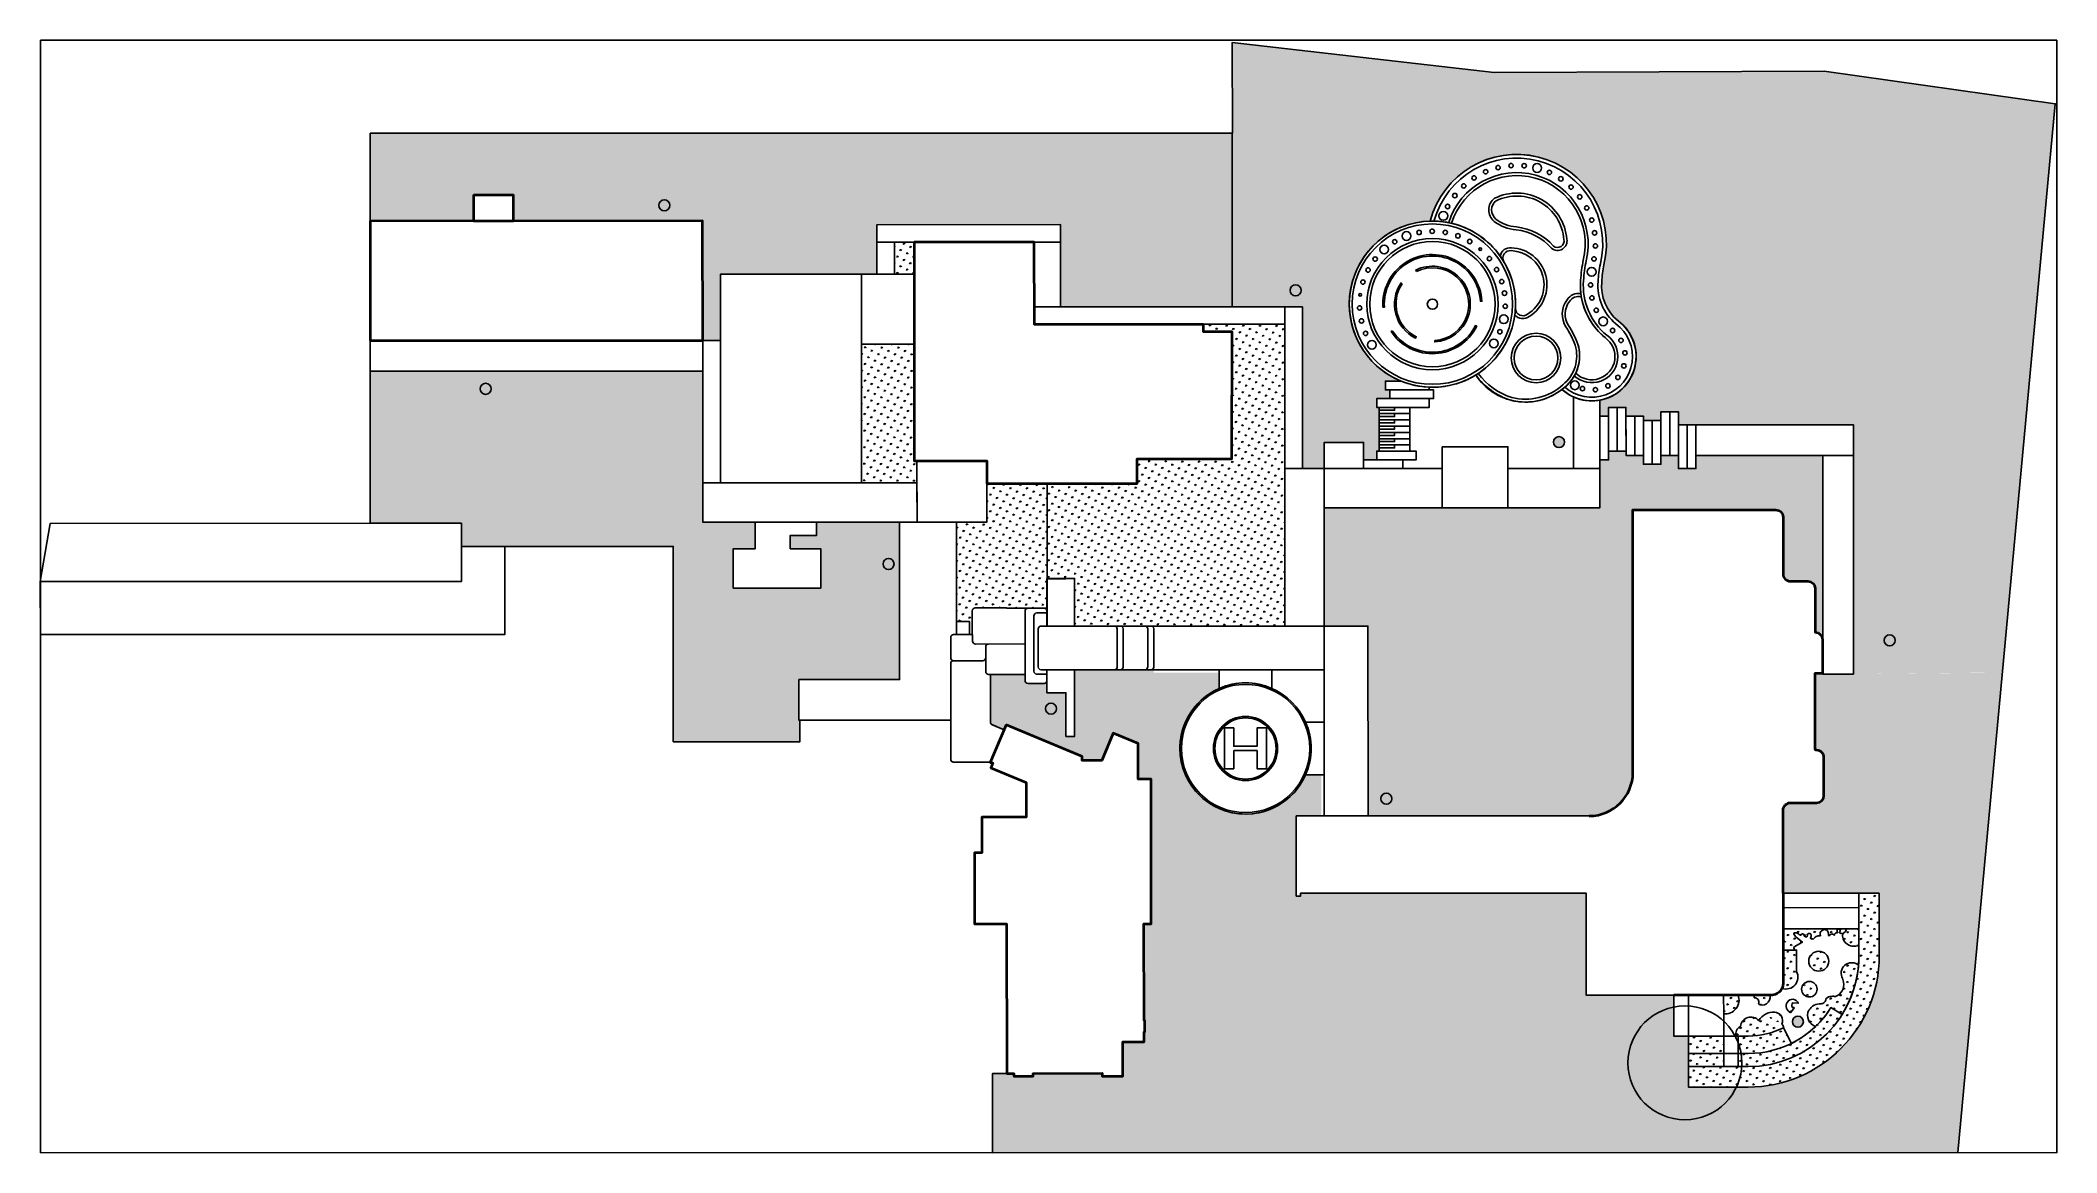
# Model space of a CAD drawing. Extents: x 55654303 to 55792608, y 229751962 to 229828268.
import ezdxf

# ---------------------------------------------------------------- set-up
doc = ezdxf.new("R2010")
doc.units = 0
doc.header["$LTSCALE"] = 1000
doc.header["$MEASUREMENT"] = 0
doc.layers.add('0-建筑', color=10, linetype='Continuous', lineweight=40)
for name, color, linetype in [('0-植被', 3, 'Continuous'), ('0号-器械场地铺装', 40, 'Continuous'), ('0号-硬质边线', 6, 'Continuous'), ('0号-选点', 70, 'Continuous'), ('1号-zj-平面-铺装填充', 252, 'Continuous'), ('P-地被', 114, 'ZIGZAG'), ('zj-剖面-结构线', 4, 'Continuous'), ('zj-平面-硬质边线', 6, 'Continuous'), ('zj-平面-绿化填充', 95, 'Continuous')]:
    doc.layers.add(name, color=color, linetype=linetype)
doc.layers.get('1号-zj-平面-铺装填充').off()
doc.linetypes.add('ZIGZAG', pattern='A,0.00254,-5.08,[131,ltypeshp.shx,S=5.08,R=0,X=-5.08,Y=0],-10.16,[131,ltypeshp.shx,S=5.08,R=180,X=5.08,Y=0],-5.08', length=20.32254)
pattern_1 = [(108, (73733718.41045049, -5961367.897970349), (-454.4133272161851, 231.5351548060857), [95.62499999999999, -625.6239171299999]), (63, (73733718.41045049, -5961367.897970349), (-454.4133273360676, 231.5351548671689), [95.625, -414.375]), (153, (73733718.41045049, -5961367.897970349), (-231.5351548671689, -454.4133273360675), [95.625, -414.375])]
pattern_2 = [(107.9924765931874, (73733718.41045049, -5961367.897970349), (-454.3829208298001, 231.5948210149387), [95.62499999999999, -625.6239171299999]), (62.99247659318743, (73733718.41045049, -5961367.897970349), (-454.3829209496745, 231.5948210760376), [95.625, -414.375]), (152.9924765931874, (73733718.41045049, -5961367.897970349), (-231.5948210760376, -454.3829209496745), [95.62499999999999, -414.3749999999999])]
pattern_3 = [(107.9924765931874, (73733718.41045049, -5961367.897970349), (-445.4734517939216, 227.0537460930771), [93.74999999999999, -613.3567814999998]), (62.99247659318743, (73733718.41045049, -5961367.897970349), (-445.4734519114455, 227.053746152978), [93.75, -406.25]), (152.9924765931874, (73733718.41045049, -5961367.897970349), (-227.053746152978, -445.4734519114455), [93.74999999999999, -406.2499999999999])]
pattern_4 = [(107.9924765931874, (0, 0), (-454.3829208298, 231.5948210149386), [95.62499999999997, -625.6239171299998]), (62.99247659318743, (0, 0), (-454.3829209496745, 231.5948210760376), [95.62499999999997, -414.3749999999999]), (152.9924765931874, (0, 0), (-231.5948210760376, -454.3829209496744), [95.62499999999999, -414.3749999999999])]

# ---------------------------------------------------------------- blocks, each defined once
blk = doc.blocks.new('12')
at = {"layer": '0号-器械场地铺装'}
blk.add_circle((-2.980232238769531e-08, 0), 150, dxfattribs=at)

msp = doc.modelspace()

# ---------------------------------------------------------------- hatches: boundary and pattern name
at = {"layer": '0-植被', "lineweight": -3, "transparency": 33554483}
h = msp.add_hatch(dxfattribs=at)
h.set_pattern_fill('GRASS', color=256, scale=499.9999999999999, angle=377.9924765931874)
h.set_pattern_definition(pattern_3)
h.paths.add_polyline_path([(55792507.21203685, 229823918.4931986), (55776659.57900304, 229826142.5539035), (55754023.51637439, 229826063.9428018), (55736052.74952568, 229828109.7988796), (55736055.13008965, 229809986.3894969), (55740875.18157127, 229809987.0117875), (55740876.63937159, 229798889.2031657), (55742367.60643265, 229798887.4147722), (55742367.37007784, 229800687.414757), (55745067.37005459, 229800687.7692892), (55745067.52762457, 229799487.7693152), (55745967.52761684, 229799487.8874924), (55745967.44883208, 229800087.8874871), (55746142.84061994, 229800087.9105173), (55746142.4466958, 229803087.9104915), (55745967.05490798, 229803087.8874612), (55745966.97612317, 229803687.8874557), (55746866.97611538, 229803688.0056332), (55746866.89733057, 229804288.0056278), (55746567.28912252, 229804287.9662868), (55746567.21033769, 229804887.9662815), (55747649.69555566, 229804888.1084206, -0.8126972527164142), (55749635.68038324, 229815869.1067222, -0.9872943832627832), (55761554.8911105, 229812877.6064496, 0.03654408744548544), (55761400.69115614, 229811702.3477503, 0.2454061372642268), (55762521.81309348, 229809020.9202356, -0.6576045881407456), (55761266.99001595, 229803583.0835991), (55761267.13356027, 229802489.89648), (55761867.13355506, 229802489.9752648), (55761867.05477033, 229803089.9747285), (55763067.05475996, 229803090.1322982), (55763067.13354471, 229802490.1328344), (55764267.13353442, 229802490.290404), (55764267.1729269, 229802190.2898756), (55765467.17291655, 229802190.4474453), (55765467.09413167, 229802790.447971), (55766667.09412133, 229802790.6055407), (55766667.21229862, 229801890.6050188), (55778667.00760528, 229801892.1806884), (55778669.25302406, 229784791.8079143), (55788884.58676048, 229784902.5901646)])
at = {"layer": '0-植被', "transparency": 33554483}
h = msp.add_hatch(dxfattribs=at)
h.set_pattern_fill('GRASS', color=256, scale=509.9999999999999, angle=18)
h.set_pattern_definition(pattern_1)
h.paths.add_polyline_path([(55699733.93167955, 229807674.576393), (55700954.41826695, 229807674.736703), (55700953.82129303, 229812219.5429662), (55710637.68177199, 229812220.8255563), (55710637.68177091, 229812220.8338609), (55711683.42520309, 229812220.960641), (55711682.97860129, 229815620.973491), (55724282.81186407, 229815622.6214278), (55724283.60699336, 229809984.8432722), (55736055.13008965, 229809986.3894969), (55736053.56533217, 229821896.8862544), (55676932.06435326, 229821889.1204684), (55676932.85477503, 229815871.5814739), (55684032.85457907, 229815872.5140818), (55684032.61814371, 229817672.5140659), (55686732.61812043, 229817672.8687191), (55686732.85455579, 229815872.8687358), (55699732.8545843, 229815874.5763254)])
at = {"layer": '0-植被', "lineweight": -3, "transparency": 33554483}
h = msp.add_hatch(dxfattribs=at)
h.set_pattern_fill('GRASS', color=256, scale=499.9999999999999, angle=377.9924765931874)
h.set_pattern_definition(pattern_3)
h.paths.add_polyline_path([(55714232.94038363, 229814421.3069916), (55712883.13621461, 229814421.1304502), (55712883.42519277, 229812221.1182645), (55714233.22936171, 229812221.2955653)])
h = msp.add_hatch(dxfattribs=at)
h.set_pattern_fill('GRASS', color=256, scale=509.9999999999999, angle=377.9924765931874)
h.set_pattern_definition(pattern_2)
h.paths.add_polyline_path([(55739675.33914758, 229808787.3167641), (55734084.68276088, 229808786.5824147), (55734084.74919756, 229808280.7949602), (55736046.31943516, 229808281.4317183), (55736035.86654457, 229799564.5198209), (55729535.96313787, 229799563.6632338), (55729536.1863616, 229797863.664951), (55723356.77342959, 229797864.7517355), (55723357.62795515, 229791357.1013236), (55725248.5950416, 229791357.3496237), (55725249.02441758, 229788087.3497094), (55730669.02436181, 229788088.0613985), (55739669.02429581, 229788089.2431272), (55739667.60645556, 229798887.0602405)])
at = {"layer": '0-植被', "transparency": 33554483}
h = msp.add_hatch(dxfattribs=at)
h.set_pattern_fill('GRASS', color=256, scale=509.9999999999999, angle=18)
h.set_pattern_definition(pattern_1)
h.paths.add_polyline_path([(55710639.56824692, 229797920.9067028), (55710639.56824386, 229797920.9067028), (55714435.21291193, 229797921.4052721), (55714435.0159043, 229799421.2307223), (55714234.93236053, 229799421.2009967), (55714233.89201117, 229807421.2962419), (55710638.32040133, 229807420.8238976)])
h = msp.add_hatch(dxfattribs=at)
h.set_pattern_fill('GRASS', color=256, scale=509.9999999999999, angle=18)
h.set_pattern_definition(pattern_1)
edge = h.paths.add_edge_path()
edge.add_line((55705735.80407484, 229793420.2625394), (55705735.80407486, 229793420.2625394))
edge.add_line((55705735.80407486, 229793420.2625394), (55705735.68979877, 229794290.262581))
edge.add_line((55705735.68979877, 229794290.262581), (55707535.68978308, 229794290.4990161))
edge.add_line((55707535.68978308, 229794290.4990161), (55707535.55904203, 229794952.5019606))
edge.add_line((55707535.55904203, 229794952.5019606), (55707535.57156487, 229795220.4989581))
edge.add_line((55707535.57156487, 229795220.4989581), (55713235.56757373, 229795221.2476681))
edge.add_line((55713235.56757373, 229795221.2476681), (55713236.98618454, 229784421.2477668))
edge.add_line((55713236.98618454, 229784421.2477668), (55706336.98727515, 229784420.3414364))
edge.add_line((55706336.98727515, 229784420.3414364), (55706337.341923, 229781720.3414587))
edge.add_line((55706337.341923, 229781720.3414587), (55706337.35429314, 229781626.1652817))
edge.add_line((55706337.35429314, 229781626.1652817), (55706389.75603514, 229781626.1747518))
edge.add_line((55706389.75603514, 229781626.1747518), (55706387.96852333, 229780135.5265024))
edge.add_line((55706387.96852333, 229780135.5265024), (55697717.96953537, 229780145.9245147))
edge.add_line((55697717.96953537, 229780145.9245147), (55697716.20857053, 229793552.2790616))
edge.add_line((55697716.20857053, 229793552.2790616), (55683185.898221, 229793550.370474))
edge.add_line((55683185.898221, 229793550.370474), (55683185.68988838, 229795136.4670492))
edge.add_line((55683185.68988838, 229795136.4670492), (55676935.57828866, 229795135.6461006))
edge.add_line((55676935.57828866, 229795135.6461006), (55676934.2075806, 229805571.581558))
edge.add_line((55676934.2075806, 229805571.581558), (55699734.20751633, 229805574.5764107))
edge.add_line((55699734.20751633, 229805574.5764107), (55699735.56769045, 229795219.4744135))
edge.add_line((55699735.56769045, 229795219.4744135), (55703335.56766015, 229795219.9472843))
edge.add_line((55703335.56766015, 229795219.9472843), (55703335.80803683, 229793389.9473417))
edge.add_line((55703335.80803683, 229793389.9473417), (55701835.80804972, 229793389.7503123))
edge.add_line((55701835.80804972, 229793389.7503123), (55701836.16270311, 229790689.7505703))
edge.add_line((55701836.16270311, 229790689.7505703), (55707836.16294532, 229790690.5386882))
edge.add_line((55707836.16294532, 229790690.5386882), (55707835.80828936, 229793390.5382964))
edge.add_line((55707835.80828936, 229793390.5382964), (55705735.80801567, 229793390.2625887))
at = {"layer": '0-植被', "lineweight": -3, "transparency": 33554483}
h = msp.add_hatch(dxfattribs=at)
h.set_pattern_fill('GRASS', color=256, scale=509.9999999999999, angle=18)
h.set_pattern_definition(pattern_1)
edge = h.paths.add_edge_path()
edge.add_line((55773841.43516262, 229795563.1740752), (55773841.94726458, 229791663.1741089))
edge.add_arc((55774341.94726023, 229791663.239763), 499.9999999593217, 180.0075234055817, 270.0075234047279)
edge.add_line((55774342.01291432, 229791163.2397674), (55775542.01290402, 229791163.3973372))
edge.add_arc((55775542.07855812, 229790663.3973415), 500.0000000189263, 0.007523405580798226, 90.00752340558068, ccw=False)
edge.add_line((55776042.07855383, 229790663.4629956), (55776042.47247841, 229787663.4630215))
edge.add_arc((55776042.5381325, 229787163.4630257), 500.0000000189253, 0.007523405580798226, 90.00752340472701, ccw=False)
edge.add_line((55776542.53812821, 229787163.5286798), (55776569.14617009, 229787163.5321737))
edge.add_line((55776569.14617009, 229787163.5321737), (55776567.48796101, 229799791.9049862))
edge.add_line((55776567.48796101, 229799791.9049862), (55767867.4880351, 229799790.7626051))
edge.add_line((55767867.4880351, 229799790.7626051), (55767867.60621239, 229798890.762613))
edge.add_line((55767867.60621239, 229798890.762613), (55766667.6062227, 229798890.6050433))
edge.add_line((55766667.6062227, 229798890.6050433), (55766667.48804534, 229799790.6055666))
edge.add_line((55766667.48804534, 229799790.6055666), (55765467.4880559, 229799790.4479969))
edge.add_line((55765467.4880559, 229799790.4479969), (55765467.56684084, 229799190.4474711))
edge.add_line((55765467.56684084, 229799190.4474711), (55764267.56685102, 229799190.2899015))
edge.add_line((55764267.56685102, 229799190.2899015), (55764267.48806616, 229799790.2898963))
edge.add_line((55764267.48806616, 229799790.2898963), (55763067.48807652, 229799790.1323266))
edge.add_line((55763067.48807652, 229799790.1323266), (55763067.4486841, 229800090.1323241))
edge.add_line((55763067.4486841, 229800090.1323241), (55761867.44869444, 229800089.9747545))
edge.add_line((55761867.44869444, 229800089.9747545), (55761867.52747922, 229799489.9752906))
edge.add_line((55761867.52747922, 229799489.9752906), (55761267.52748103, 229799489.9227673))
edge.add_line((55761267.52748103, 229799489.9227673), (55761267.96080121, 229796189.8965341))
edge.add_line((55761267.96080121, 229796189.8965341), (55742367.96096447, 229796187.4148115))
edge.add_line((55742367.96096447, 229796187.4148115), (55742369.02427443, 229788089.5976282))
edge.add_line((55742369.02427443, 229788089.5976282), (55745369.02424667, 229788089.9915684))
edge.add_line((55745369.02424667, 229788089.9915684), (55745370.73525746, 229775059.4963667))
edge.add_line((55745370.73525746, 229775059.4963667), (55760585.76477391, 229775061.7222831))
edge.add_line((55760585.76477391, 229775061.7222831), (55760544.12717134, 229775061.4278529))
edge.add_arc((55760543.73324322, 229778061.4278271), 3000.000000054416, 270.0075234728868, 360.0075234067193)
edge.add_line((55763543.7332174, 229778061.8217517), (55763541.36966944, 229796061.8215963))
edge.add_line((55763541.36966944, 229796061.8215963), (55773341.3695128, 229796063.1084169))
edge.add_arc((55773341.43516692, 229795563.1084211), 500.0000000189283, 0.007523405580798226, 90.00752340728837, ccw=False)
edge = h.paths.add_edge_path(flags=16)
edge.add_arc((55746623.68482909, 229776244.6226816), 379.4285760521889, 0, 360)
at = {"layer": '0-植被', "transparency": 33554483}
h = msp.add_hatch(dxfattribs=at)
h.set_pattern_fill('GRASS', color=256, scale=509.9999999999999, angle=18)
h.set_pattern_definition(pattern_1)
edge = h.paths.add_edge_path()
edge.add_line((55719235.60705207, 229797864.2142719), (55723356.77342959, 229797864.7517355))
edge.add_line((55723356.77342959, 229797864.7517355), (55723357.89688198, 229789309.0854656))
edge.add_line((55723357.89688198, 229789309.0854656), (55720604.2207996, 229789306.7397601))
edge.add_arc((55720503.13492189, 229789151.653037), 185.1222470693702, 56.90360009466696, 91.32311610219648)
edge.add_line((55720498.86032332, 229789336.7259258), (55718427.89326596, 229789338.4381056))
edge.add_arc((55718426.45601314, 229789130.7973531), 207.6457267001508, 89.60341501113568, 178.4465444933338)
edge.add_line((55718218.88660301, 229789136.426544), (55718228.133562, 229787506.4277442))
edge.add_line((55718228.133562, 229787506.4277442), (55718036.38469065, 229787506.4025659))
edge.add_line((55718036.38469065, 229787506.4025659), (55718036.266473, 229788408.3867216))
edge.add_line((55718036.266473, 229788408.3867216), (55717136.26648026, 229788408.2685039))
edge.add_line((55717136.26648026, 229788408.2685039), (55717135.37153293, 229795221.7599207))
edge.add_line((55717135.37153293, 229795221.7599207), (55719235.37151484, 229795222.0357619))
edge.add_line((55719235.37151484, 229795222.0357619), (55719235.60705207, 229797864.214272))
at = {"layer": '0-植被', "lineweight": -3, "transparency": 33554483}
h = msp.add_hatch(dxfattribs=at)
h.set_pattern_fill('GRASS', color=256, scale=509.9999999999999, angle=377.9924765931874)
h.set_pattern_definition(pattern_2)
h.paths.add_polyline_path([(55740744.90647395, 229769758.8280073), (55740744.84946134, 229769558.8265005), (55740444.84207236, 229769558.7871071), (55740444.1275705, 229775058.7756177), (55742170.73529179, 229775059.0282156), (55742170.36361838, 229777889.5714704), (55741094.68175293, 229777889.4302247, -1.466545003788664), (55735169.58576193, 229783812.9703904), (55735169.44451606, 229784888.652255), (55730669.44454806, 229784888.0613681), (55730669.41828641, 229785088.0613745), (55725239.41834423, 229785087.3483707), (55725240.01842717, 229780517.3149998), (55724650.01807708, 229780517.245439), (55724649.62450117, 229783517.2709061), (55723349.62451463, 229783517.1002053), (55723349.51421486, 229784357.1050308, -0.4142206374481682), (55723149.54047699, 229784157.0739377), (55722049.54835872, 229784156.9294995, -0.4142135623842777), (55721849.5142284, 229784356.9032351), (55721849.46039112, 229784766.903313), (55719468.91763308, 229784766.5907276), (55719469.34610409, 229781503.5029165, 0.3328538258020749), (55719613.03990178, 229781311.6187517), (55720416.01514548, 229780977.4968876), (55720553.87532587, 229781310.0541628), (55725753.59093057, 229779146.4232137), (55725753.62661442, 229778874.9136925), (55727111.68001273, 229778875.0924519), (55727891.18316229, 229780748.1498199), (55729604.04091818, 229780035.3163327), (55729604.17242286, 229777575.4196773), (55730503.79743851, 229777575.5379121), (55730505.10119151, 229767655.5379982), (55730005.1011958, 229767655.4722843), (55730005.97058969, 229761040.4723415), (55730055.97057389, 229761040.478913), (55730056.07571603, 229760240.4789195), (55730006.07573178, 229760240.4723481), (55730006.16575971, 229759555.4723542), (55728556.16577228, 229759555.2817842), (55728556.47462727, 229757205.2818046), (55727136.47463949, 229757205.0951773), (55727136.44835396, 229757405.0951755), (55722406.44839493, 229757404.4735228), (55722406.47468046, 229757204.4735245), (55721086.47469179, 229757204.3000401), (55721086.44840628, 229757404.3000384), (55719617.80531884, 229757404.1070181), (55719618.51993375, 229751961.8362031), (55785826.84635468, 229751970.5328652), (55788883.45345117, 229784890.3843519), (55778669.25302406, 229784791.8079143), (55776569.45763317, 229784791.5321939), (55776569.44814204, 229784863.813531), (55776042.84010443, 229784863.7443831), (55776043.52294401, 229779663.4630904, 0.4142135623795795), (55776143.53607397, 229779563.4762221, -0.4142135623803175), (55776643.60172378, 229779063.5418805), (55776643.94312508, 229776463.5419029, -0.4142135624011778), (55776144.00878342, 229775963.4762531), (55774344.00887153, 229775963.2398986, 0.4142135624024357), (55773844.07453003, 229775463.1742489), (55773844.82298677, 229769763.174301), (55780444.82285725, 229769764.0409318), (55780445.38747166, 229765464.0409902, -0.4142135585475968), (55771446.56941672, 229756462.8593155), (55767346.56936938, 229756462.3209087), (55767346.10975356, 229759962.3208779), (55766346.10979956, 229759962.1895643), (55766345.74213627, 229762762.1895466), (55760345.82553502, 229762761.4017085), (55760344.9063768, 229769761.4093672)])
at = {"layer": '0-植被', "transparency": 33554483}
h = msp.add_hatch(dxfattribs=at)
h.set_pattern_fill('GRASS', color=256, scale=509.9999999999999, angle=377.9924765931874)
h.set_pattern_definition(pattern_4)
edge = h.paths.add_edge_path()
edge.add_line((55780435.92709693, 229769766.8835286), (55780438.88152093, 229765471.8845647))
edge.add_arc((55771443.88364897, 229765465.6971273), 8995.00000005028, -89.96058698204308, 0.039412348273572206, ccw=False)
edge.add_line((55771450.07119143, 229756470.6992555), (55767355.07208881, 229756467.882353))
edge.add_line((55767355.07208881, 229756467.882353), (55767354.11592609, 229757857.8820243))
edge.add_line((55767354.11592609, 229757857.8820243), (55771449.11502862, 229757860.6989268))
edge.add_arc((55771443.88364899, 229765465.6971275), 7604.999999983672, 270.039413017405, 360.0394123476332)
edge.add_line((55779048.88184974, 229765470.9284182), (55779045.92742574, 229769765.9273818))
edge.add_line((55779045.92742574, 229769765.9273818), (55780435.92709693, 229769766.8835286))
h = msp.add_hatch(dxfattribs=at)
h.set_pattern_fill('GRASS', color=256, scale=509.9999999999999, angle=377.9924765931874)
h.set_pattern_definition(pattern_4)
edge = h.paths.add_edge_path()
edge.add_line((55778161.3039313, 229767320.3182868), (55773842.61059111, 229767317.3475531))
edge.add_line((55773842.61059111, 229767317.3475531), (55773843.61210835, 229765861.3956159))
edge.add_line((55773843.61210835, 229765861.3956159), (55774655.73665312, 229765861.8934545))
edge.add_line((55774655.73665312, 229765861.8934545), (55774573.50934836, 229766021.8175783))
edge.add_arc((55774620.62894133, 229766037.4112064), 49.63282460973247, 115.57429172425239, 198.3113027715352, ccw=False)
edge.add_line((55774599.20339108, 229766082.18132), (55775135.563155, 229766376.5563081))
edge.add_arc((55775070.08191393, 229766482.5385599), 124.5794149161948, 301.7098874742789, 322.7821431610392)
edge.add_line((55775169.28966579, 229766407.1870331), (55774734.70832238, 229766745.8881658))
edge.add_arc((55775096.32431793, 229767132.5123308), 529.3811228244284, 196.0329815241569, 226.9142642397306, ccw=False)
edge.add_arc((55774637.43998644, 229767000.6434493), 51.92512316433316, 83.0814650882105, 196.0329814936032, ccw=False)
edge.add_arc((55774656.00643434, 229766671.2752534), 381.1141344317349, 58.80941455670171, 91.85122616680297, ccw=False)
edge.add_arc((55773729.11778671, 229765140.2324844), 2170.866778115907, 52.590190880362286, 58.809414590534004, ccw=False)
edge.add_arc((55775181.88917904, 229766832.1013747), 137.8244122654793, 96.16739350166353, 166.3720544152468, ccw=False)
edge.add_arc((55775177.8801081, 229766869.2021358), 100.5076717062359, 4.336868069240381, 96.16739346659062, ccw=False)
edge.add_arc((55775404.53805707, 229766886.3913118), 126.8011349898964, 184.3368681069913, 329.7986253155328)
edge.add_arc((55775633.60251077, 229766874.9606914), 130.4429568102138, 91.39852963563919, 203.6636693228856, ccw=False)
edge.add_arc((55775633.98112958, 229766859.4522951), 145.9559741525853, 13.04650153123589, 91.39852963188548, ccw=False)
edge.add_arc((55775678.45916808, 229766869.7588892), 100.2994106528833, -37.17047926813677, 13.046501532944376, ccw=False)
edge.add_arc((55775864.75711102, 229766728.5022842), 133.4961239708292, 142.8295207252183, 236.6104859948104)
edge.add_arc((55775832.75535675, 229766479.5984672), 143.5600226583776, 56.74316705986888, 106.78811097981071, ccw=False)
edge.add_arc((55777433.34669013, 229765272.1072438), 2019.512358821776, 131.2992765152015, 138.9014433961068, ccw=False)
edge.add_arc((55776326.14138199, 229766388.5860253), 459.8932869953458, 80.47622176253651, 119.3848026970071, ccw=False)
edge.add_arc((55771693.45915288, 229766401.3755046), 4729.3586809083, 5.347592410772921, 7.996298172569761)
edge.add_arc((55776723.02351565, 229766881.2210786), 389.2930510900003, 102.25914476512389, 152.7824074100648, ccw=False)
edge.add_arc((55776692.56429808, 229767021.3998218), 245.8432550510433, 48.52296872339201, 102.25914476924129, ccw=False)
edge.add_arc((55776656.02604618, 229766980.0674652), 301.0103426504788, -14.557804087335512, 48.5229687165064, ccw=False)
edge.add_arc((55776996.58014321, 229766887.7961494), 51.93568051061465, 161.3476037880315, 271.8796089617783)
edge.add_arc((55777185.31701167, 229766761.6046425), 201.2450574532293, 105.62075725060421, 158.3385847077044, ccw=False)
edge.add_arc((55777201.95700627, 229766702.0901307), 263.0420357240087, 81.94844656534121, 105.62075728170481, ccw=False)
edge.add_arc((55777223.18655511, 229766852.1662924), 111.4717614597941, 26.754531127074983, 81.9484466061877, ccw=False)
edge.add_arc((55777351.91535047, 229766914.8293996), 31.74750353088356, 203.1515042327124, 311.5906081402046)
edge.add_arc((55777423.44024218, 229766914.6630785), 55.68839093450011, 142.9072170550239, 205.0487394751681, ccw=False)
edge.add_arc((55777854.50137824, 229766588.7394467), 596.0955677679723, 133.2617075214991, 142.9072169910081, ccw=False)
edge.add_arc((55777524.6349467, 229766939.2542505), 114.7718821960889, 76.61309861537791, 133.2617074652208, ccw=False)
edge.add_arc((55777562.22951268, 229767097.2199029), 47.60576015022077, 256.6130986581647, 339.799149695435)
edge.add_arc((55777647.61055283, 229767188.1881681), 114.8610965533376, 169.7307285575975, 249.2450106532761, ccw=False)
edge.add_arc((55777644.72730911, 229767188.7105451), 111.9309136129345, 103.27846419938498, 169.7307285749565, ccw=False)
edge.add_arc((55777650.96718647, 229767162.2696181), 139.0981492173541, 71.06385993917507, 103.27846414672882, ccw=False)
edge.add_arc((55777664.76177718, 229767202.4775435), 96.58970298606849, 4.971683798189474, 71.06386002722462, ccw=False)
edge.add_arc((55777610.52045465, 229767197.7590534), 151.0358710720944, -37.19517334046179, 4.971683780682213, ccw=False)
edge.add_arc((55777775.45232354, 229767072.5908487), 56.01388345123692, 142.80482667835, 247.0291773984485)
edge.add_arc((55777868.42666081, 229767291.9351546), 294.2493802326953, 247.0291774020912, 365.5353257225659)
h = msp.add_hatch(dxfattribs=at)
h.set_pattern_fill('GRASS', color=256, scale=509.9999999999999, angle=377.9924765931874)
h.set_pattern_definition(pattern_4)
edge = h.paths.add_edge_path()
edge.add_line((55779043.38032907, 229766200.0105614), (55779042.60928181, 229767320.9245172))
edge.add_line((55779042.60928181, 229767320.9245172), (55778161.3039313, 229767320.3182868))
edge.add_arc((55777865.2904681, 229767292.5576532), 297.3123326872517, -77.14313422754509, 5.357623146129981, ccw=False)
edge.add_arc((55778677.79869559, 229766881.549715), 756.1201207045104, 170.7800299089531, 226.4382897321618)
edge.add_arc((55778695.50850467, 229766900.17175), 781.8187106211647, 226.4382897284404, 296.4202698653588)
h = msp.add_hatch(dxfattribs=at)
h.set_pattern_fill('GRASS', color=256, scale=509.9999999999999, angle=377.9924765931874)
h.set_pattern_definition(pattern_4)
edge = h.paths.add_edge_path()
edge.add_arc((55774040.84848425, 229764009.7804083), 822.008575280563, 250.9690613576344, 387.6580799988211)
edge.add_line((55774768.92900574, 229764391.3519639), (55774767.91740721, 229765861.9594807))
edge.add_line((55774767.91740721, 229765861.9594807), (55774043.45302591, 229765861.533082))
edge.add_line((55774043.45302591, 229765861.533082), (55773843.61210835, 229765861.3956159))
edge.add_line((55773843.61210835, 229765861.3956159), (55773845.91232243, 229763567.3489408))
edge.add_arc((55773045.91251145, 229763566.7986387), 800.0000002490558, -24.6845755118552, 0.03941248912349238, ccw=False)
h = msp.add_hatch(dxfattribs=at)
h.set_pattern_fill('GRASS', color=256, scale=509.9999999999999, angle=377.9924765931874)
h.set_pattern_definition(pattern_4)
edge = h.paths.add_edge_path()
edge.add_arc((55776288.76625425, 229765096.8254843), 684.6709799186253, 0, 360)
h = msp.add_hatch(dxfattribs=at)
h.set_pattern_fill('GRASS', color=256, scale=509.9999999999999, angle=377.9924765931874)
h.set_pattern_definition(pattern_4)
edge = h.paths.add_edge_path()
edge.add_arc((55776283.67460968, 229761361.502701), 762.9588633924863, 150.9536294558507, 254.28817654499971, ccw=False)
edge.add_arc((55776412.33775573, 229761247.2010769), 931.6883521320226, 87.40709380149582, 148.6495018856786, ccw=False)
edge.add_arc((55776448.3715698, 229762501.2819142), 323.4041870212741, 271.0834473837773, 361.9949712442074)
edge.add_arc((55777138.08735784, 229762207.4974973), 476.8426160892768, 85.02464976012402, 140.229535459383, ccw=False)
edge.add_arc((55777287.07913213, 229761834.9771763), 854.3735526434973, 79.86822567053292, 97.23752827066522, ccw=False)
edge.add_arc((55777122.15736039, 229763497.7819977), 880.1376350850607, 290.986318636158, 371.020797180906)
edge.add_arc((55776258.92247163, 229763329.4737697), 1759.627325704117, 11.02677912907589, 22.64586422829797)
edge.add_arc((55778551.38122525, 229764285.8860039), 724.3395619160628, 161.5699119316309, 202.6458642212357, ccw=False)
edge.add_arc((55778511.02867839, 229764304.5331814), 680.1793293083333, 119.28132487524019, 161.9854883811061, ccw=False)
edge.add_arc((55778548.33272628, 229764232.7279353), 761.0596508461088, 51.9490258419288, 119.0869291562147, ccw=False)
edge.add_arc((55771443.8836501, 229765465.6971305), 7599.999998530309, 328.0388838869474, 355.2173133743666, ccw=False)
edge.add_line((55777891.78088847, 229761442.6856738), (55777128.21410999, 229761919.0949254))
edge.add_arc((55771443.88364822, 229765465.6971309), 6700.000000159607, 313.6804483820061, 328.03888389341995, ccw=False)
h = msp.add_hatch(dxfattribs=at)
h.set_pattern_fill('GRASS', color=256, scale=509.9999999999999, angle=377.9924765931874)
h.set_pattern_definition(pattern_4)
edge = h.paths.add_edge_path()
edge.add_arc((55775644.86295709, 229763176.9816613), 533.9019664929463, 0, 360)
h = msp.add_hatch(dxfattribs=at)
h.set_pattern_fill('GRASS', color=256, scale=509.9999999999999, angle=377.9924765931874)
h.set_pattern_definition(pattern_4)
edge = h.paths.add_edge_path()
edge.add_arc((55769892.17887684, 229762418.9726465), 930.1786291013816, 262.241894106736, 381.8538695281423)
edge.add_line((55770755.51138732, 229762765.2229294), (55769765.74132782, 229762764.5420884))
edge.add_line((55769765.74132782, 229762764.5420884), (55769766.61303008, 229761497.3081196))
h = msp.add_hatch(dxfattribs=at)
h.set_pattern_fill('GRASS', color=256, scale=509.9999999999999, angle=377.9924765931874)
h.set_pattern_definition(pattern_4)
edge = h.paths.add_edge_path()
edge.add_arc((55771443.85454186, 229765465.9325822), 5500.235902222764, 270.0620021609338, 296.2394673057159, ccw=False)
edge.add_line((55771449.80657616, 229759965.6999004), (55770619.82487747, 229759965.1289657))
edge.add_arc((55771154.09554104, 229760119.6058497), 556.1548791846158, 114.96106693869021, 196.1264853380697, ccw=False)
edge.add_arc((55771637.77762569, 229760534.8111982), 723.8730474477223, 42.69277268551241, 172.937489773796, ccw=False)
edge.add_arc((55773200.49431339, 229760395.6738935), 1207.950658294356, 87.25376442817912, 148.5656636646937, ccw=False)
edge.add_arc((55773230.58941137, 229761023.078712), 579.824459834316, -25.370566430489987, 87.25376442624798, ccw=False)
edge.add_arc((55773510.61843479, 229760501.2536694), 366.3540532872347, 4.88858932219091, 48.26548496368798, ccw=False)
h = msp.add_hatch(dxfattribs=at)
h.set_pattern_fill('GRASS', color=256, scale=509.9999999999999, angle=377.9924765931874)
h.set_pattern_definition(pattern_4)
edge = h.paths.add_edge_path()
edge.add_line((55777128.21411076, 229761919.0949221), (55777891.78088915, 229761442.6856707))
edge.add_arc((55771443.88364882, 229765465.6971276), 7600.000000251383, 270.03941301897976, 328.0388838942251, ccw=False)
edge.add_line((55771449.11158922, 229757865.6989254), (55770769.11169145, 229757865.2311686))
edge.add_line((55770769.11169145, 229757865.2311686), (55770768.49260148, 229758765.2309492))
edge.add_line((55770768.49260148, 229758765.2309492), (55771632.48628953, 229758768.3522023))
edge.add_arc((55771443.88364886, 229765465.6971274), 6700.000000171848, 271.6130690983774, 328.0388838934537)
h = msp.add_hatch(dxfattribs=at)
h.set_pattern_fill('GRASS', color=256, scale=509.9999999999999, angle=377.9924765931874)
h.set_pattern_definition(pattern_4)
edge = h.paths.add_edge_path()
edge.add_arc((55768229.89871108, 229762320.2873901), 3645.57497479983, 4.1862244081249855, 7.0222211232875225, ccw=False)
edge.add_arc((55771894.31330475, 229762304.5021499), 283.350023306746, -25.714321659834695, 95.78607779671279, ccw=False)
edge.add_arc((55772432.38652203, 229762547.6040746), 462.5517944234897, 232.3123956727164, 304.8550063178393)
edge.add_arc((55772314.27376274, 229762689.2779707), 646.5081035598661, 306.2692766732828, 366.8811887419284)
edge.add_line((55772956.12489486, 229762766.7366832), (55771848.12754333, 229762765.9745162))
h = msp.add_hatch(dxfattribs=at)
h.set_pattern_fill('GRASS', color=256, scale=509.9999999999999, angle=377.9924765931874)
h.set_pattern_definition(pattern_4)
edge = h.paths.add_edge_path()
edge.add_arc((55774556.99665461, 229762020.9771611), 502.9073928989392, 147.1637745962928, 246.3306159014156, ccw=False)
edge.add_arc((55774486.82452942, 229762066.2628283), 419.3914135738623, 20.985393950515117, 147.1637745848017, ccw=False)
edge.add_line((55774878.39844558, 229762216.4594527), (55774501.57921413, 229762233.4833631))
edge.add_arc((55774708.53639361, 229762064.9194816), 266.91769570389, 140.8376403137097, 210.3149443339138)
edge.add_arc((55774504.08883467, 229761992.0017881), 67.04503024011845, 247.2075412326532, 288.1515140730179)
edge.add_arc((55774553.97176545, 229761818.4792615), 113.5776612783102, 68.28520741733757, 104.7913388172988, ccw=False)
edge.add_arc((55774586.58862518, 229761908.1470176), 18.43058539126899, -35.48326904343497, 59.315359610828125, ccw=False)
edge.add_line((55774601.59637541, 229761897.4487041), (55774355.10023892, 229761560.3757248))
h = msp.add_hatch(dxfattribs=at)
h.set_pattern_fill('GRASS', color=256, scale=509.9999999999999, angle=377.9924765931874)
h.set_pattern_definition(pattern_4)
edge = h.paths.add_edge_path()
edge.add_line((55770767.6671482, 229759965.2306288), (55771447.66731542, 229759965.6984288))
edge.add_arc((55771443.8836492, 229765465.6971263), 5499.999998926223, 270.0394160223314, 296.3008405469625)
edge.add_line((55773880.84753254, 229760535.0575106), (55774412.54874346, 229759459.2815945))
edge.add_arc((55771443.88364862, 229765465.6971281), 6700.000000594259, 270.03941302086145, 296.30084054450936, ccw=False)
edge.add_line((55771448.49249104, 229758765.6987127), (55770768.47978693, 229758765.2309037))
edge.add_line((55770768.47978693, 229758765.2309037), (55770767.67930299, 229759965.2306371))
h = msp.add_hatch(dxfattribs=at)
h.set_pattern_fill('GRASS', color=256, scale=509.9999999999999, angle=377.9924765931874)
h.set_pattern_definition(pattern_4)
h.paths.add_polyline_path([(55769767.66738486, 229759964.5427509), (55769768.49283817, 229758764.543035), (55767348.49338964, 229758762.8783706), (55767347.66793635, 229759962.8780866)])
h = msp.add_hatch(dxfattribs=at)
h.set_pattern_fill('GRASS', color=256, scale=509.9999999999999, angle=377.9924765931874)
h.set_pattern_definition(pattern_4)
h.paths.add_polyline_path([(55769768.49283811, 229758764.5430349), (55769769.11192808, 229757864.5432478), (55767349.11248782, 229757862.8785835), (55767348.49339783, 229758762.8783706)])
at = {"layer": '0号-选点', "lineweight": -3}
h = msp.add_hatch(color=256, dxfattribs=at)
h.dxf.hatch_style = 1
h.paths.add_polyline_path([(55712864.65658565, 229792345.7825279, 1), (55712105.79943354, 229792345.7825279, 1)])
h.paths.add_polyline_path([(55696724.82637577, 229816951.24828, 1), (55697483.68352787, 229816951.24828, 1)])
h.paths.add_polyline_path([(55684465.14315828, 229804360.5231248, 1), (55685224.00031038, 229804360.5231248, 1)])
h.paths.add_polyline_path([(55724008.96238539, 229782425.4840175, 1), (55723250.10523328, 229782425.4840175, 1)])
h.paths.add_polyline_path([(55758849.23344913, 229800704.75693, 1), (55758090.37629703, 229800704.75693, 1)])
h.paths.add_polyline_path([(55780774.79703461, 229787102.3451785, 1), (55781533.65418672, 229787102.3451785, 1)])
h.paths.add_polyline_path([(55740023.43254784, 229811114.399713, 1), (55740782.28969995, 229811114.399713, 1)])
h.paths.add_polyline_path([(55775237.38406841, 229760944.3698275, 1), (55774478.5269163, 229760944.3698275, 1)])
h.paths.add_polyline_path([(55746244.25625304, 229776244.6226816, 1), (55747003.11340515, 229776244.6226816, 1)])

# ---------------------------------------------------------------- linework, layer by layer
at = {"color": 0, "lineweight": -3}
msp.add_lwpolyline([(55654308.55785334, 229828268.3548654), (55792608.10217281, 229828267.6799749), (55792608.10324989, 229751962.3330199), (55654308.55893041, 229751963.0079105)], close=True, dxfattribs=at)
for points in [[(55686732.85455579, 229815872.8687346), (55686732.61812043, 229817672.8687191), (55684032.61814371, 229817672.5140659), (55684032.85457931, 229815872.5140813)], [(55739667.60645556, 229798887.0602405), (55739669.02432024, 229788089.2431272)], [(55754947.60632387, 229798889.0666439), (55759147.60628765, 229798889.6181377)]]:
    msp.add_lwpolyline(points)
msp.add_lwpolyline([(55779041.61186275, 229768770.9241796), (55779040.92398503, 229769770.9239382), (55773840.92529097, 229769767.3469754), (55773841.61316866, 229768767.3472168)], close=True)
msp.add_lwpolyline([(55773842.61059108, 229767317.3475536), (55773843.61210817, 229765861.3957626), (55774767.91735771, 229765862.0314251), (55774768.9290055, 229764391.3519639, -0.678884216488523), (55773772.80902192, 229763232.7006542, -0.2916403225553876), (55773045.74062404, 229762766.798328), (55772956.12489486, 229762766.7366832, -0.2708129133304976), (55772696.73563194, 229762168.0336455, -0.3275392545684195), (55772149.60277733, 229762181.5610221, 0.5861124834810347), (55771865.7474997, 229762586.4085714, 0.01237500180709409), (55771848.12754333, 229762765.9745162), (55770755.51138663, 229762765.2229296, -0.5750950358148786), (55769766.61302999, 229761497.3081196), (55769767.66738483, 229759964.5427508), (55770619.82487732, 229759965.1289662, -0.3767455803327697), (55770919.39689234, 229760623.812944, -0.6423463377763244), (55772169.8244116, 229761025.6455964, -0.2740939066111144), (55773258.37025222, 229761602.2372647, -0.5352088262249179), (55773754.49300447, 229760774.6407331, -0.1700043003806093), (55773880.84753254, 229760535.0575106), (55774412.54874343, 229759459.2815945, 0.07856582438919504), (55776077.0660364, 229760627.0511201, -0.4841433613528158), (55775616.67532921, 229761731.932434, -0.273767941749437), (55776454.48668933, 229762177.9355465, 0.4188809414794242), (55776771.5797371, 229762512.5401902, -0.2456461625435194), (55777179.44256005, 229762682.5434191, -0.07593331727830861), (55777437.37426642, 229762676.0274364, 0.3641406141989771), (55777986.06337318, 229763666.0337667, 0.05074130315014289), (55777882.88657758, 229764006.9904912, -0.1811717190174267), (55777864.19295096, 229764514.8839878, -0.1885189004730904), (55778178.3542054, 229764897.8051385, -0.30162217858955), (55779017.42120209, 229764832.034029, 0.02104348268489288), (55779043.88185087, 229765470.9249976), (55779042.6092771, 229767320.9245172), (55773842.61059108, 229767317.3475536)], format="xyb")
at = {"layer": '0-建筑'}
for points in [[(55684032.61814369, 229817672.5140659), (55686732.61812042, 229817672.868719), (55686732.85455754, 229815872.8554831), (55684032.85458082, 229815872.5008301)], [(55676933.93186919, 229807671.5817616), (55699733.93140534, 229807674.5766096), (55699732.85458835, 229815874.5454952), (55676932.85482007, 229815871.5814741)]]:
    msp.add_lwpolyline(points, close=True, dxfattribs=at)
for points in [[(55714232.94038363, 229814421.3069916), (55714234.93236053, 229799421.2009967), (55719234.79919169, 229799421.2009967), (55719235.01143733, 229797864.4108364), (55729536.1863616, 229797863.664951), (55729535.96313787, 229799563.6632338), (55736035.86654457, 229799564.5198209), (55736046.31943516, 229808281.4317183), (55734084.74919756, 229808280.7949602), (55734084.68306559, 229808784.2625037), (55722483.86678148, 229808785.0707145), (55722483.12630333, 229814422.3860365), (55714232.9403839, 229814421.304993)], [(55720553.87370335, 229781310.0534592), (55719453.50576265, 229778721.9017935), (55719631.38899304, 229778704.4997707), (55719493.08638358, 229778372.1259026), (55721933.82481188, 229777356.5211095), (55721934.13806476, 229774974.4109977), (55718884.13765319, 229774974.0099158), (55718884.46021549, 229772524.0099371), (55718384.46027593, 229772523.9441859), (55718385.10069187, 229767653.9442295), (55720585.10066292, 229767654.2335344), (55720586.44779582, 229757404.2336215), (55721086.44856673, 229757404.2993728), (55721086.4748672, 229757204.2993745), (55722406.47485585, 229757204.4729574), (55722406.44855538, 229757404.4729558), (55727136.4485144, 229757405.0949614), (55727136.47481484, 229757205.0949631), (55728556.47480278, 229757205.2816963), (55728556.1659479, 229759555.281676), (55730006.1657597, 229759555.4723542), (55730006.07568063, 229760240.472348), (55730056.07566489, 229760240.4789231), (55730055.97052281, 229761040.4789166), (55730005.97047886, 229761040.4723415), (55730005.10059144, 229767655.4722842), (55730505.10058709, 229767655.5380353), (55730503.79608477, 229777575.5379492), (55729604.17107832, 229777575.4196473), (55729604.03939008, 229780035.3163026), (55727891.18158099, 229780748.149662), (55727111.67857119, 229778875.0922358), (55725753.62517285, 229778874.9137501), (55725753.58948908, 229779146.4228879), (55720553.87370256, 229781310.0534572)]]:
    msp.add_lwpolyline(points, dxfattribs=at)
for points in [[(55760544.06965994, 229775061.7161832, 0.4142135620165606), (55763543.67570601, 229778062.1100819), (55763541.31215804, 229796062.1099266), (55773341.31200142, 229796063.3967472, -0.4142135623439281), (55773841.37765122, 229795563.4624056), (55773841.88975318, 229791663.4624393, 0.4142135623982818), (55774341.95540298, 229791163.5280977), (55775541.95539262, 229791163.6856675, -0.41421356235357), (55776042.02104242, 229790663.7513259), (55776042.41496702, 229787663.7513518, -0.4142135623733083), (55776542.48061682, 229787163.8170102), (55776569.08865869, 229787163.820504)], [(55773844.82298677, 229769763.174301), (55773844.07453003, 229775463.1742486, -0.4142135626087061), (55774344.00887153, 229775963.2398986), (55776144.00878347, 229775963.4762531, 0.4142135623580102), (55776643.94312508, 229776463.5419029), (55776643.60172378, 229779063.5418805, 0.4142135623799751), (55776143.53607397, 229779563.4762221, -0.4142135625230653), (55776043.52294401, 229779663.4630904), (55776042.84010443, 229784863.7443831), (55776569.44814204, 229784863.813531), (55776569.1461696, 229787163.5358522)], [(55773844.82243852, 229769767.3496578), (55773845.91232248, 229763567.3488851, -0.4427441937610817), (55772956.12489488, 229762766.7366832), (55766345.74208534, 229762762.1895466)]]:
    msp.add_lwpolyline(points, format="xyb", dxfattribs=at)
at = {"layer": '0-建筑', "lineweight": -3}
for points in [[(55742170.73529179, 229775059.0282156), (55740444.1275705, 229775058.7756177), (55740444.84207236, 229769558.7871071), (55740744.84946134, 229769558.8265005), (55740744.90647395, 229769758.8280073), (55760344.9063768, 229769761.4093672), (55760345.82553502, 229762761.4017085), (55766345.74213627, 229762762.1895466)], [(55760585.76477334, 229775061.7222831), (55742170.73529179, 229775059.0282156)]]:
    msp.add_lwpolyline(points, dxfattribs=at)
at = {"layer": '0-植被', "color": 0, "lineweight": -3}
msp.add_lwpolyline([(55736077.73909072, 229821896.8894297), (55676932.06435326, 229821889.1204684), (55676935.57828866, 229795135.6461006), (55654982.19874541, 229795132.7625412), (55654302.59092831, 229791132.6732407), (55654323.90647548, 229787500.0179968), (55686157.00289799, 229787504.1993173), (55686156.20867024, 229793550.7606209), (55697716.20857044, 229793552.2790616), (55697717.96953537, 229780145.9245147), (55706387.96852333, 229780135.5265024), (55706389.75603203, 229781626.1721654), (55716758.55890951, 229781627.5364532), (55716750.22280844, 229778960.2692316, 0.3772328148898226), (55716926.99827938, 229778760.5869468), (55719469.9697393, 229778760.6263573), (55719453.50576265, 229778721.9017935), (55719631.38899304, 229778704.4997707), (55719493.08638358, 229778372.1259026), (55721933.82481188, 229777356.5211095), (55721934.13806476, 229774974.4109977), (55718884.13765319, 229774974.0099158), (55718884.46021549, 229772524.0099371), (55718384.46027593, 229772523.9441859), (55718385.10069187, 229767653.9442295), (55720585.10066292, 229767654.2335344), (55720586.44779571, 229757404.2343245), (55719617.80531884, 229757404.1070181), (55719618.51993375, 229751961.8362031), (55785826.84635468, 229751970.5328652), (55792507.21203685, 229823918.4931986), (55776659.57900304, 229826142.5539035), (55754023.51637439, 229826063.9428018), (55736052.74952568, 229828109.7988796), (55736077.73909072, 229821896.8894297)], format="xyb", dxfattribs=at)
at = {"layer": '0-植被'}
for points in [[(55699733.93167955, 229807674.576393), (55700954.41826695, 229807674.736703), (55700953.82129303, 229812219.5429662), (55710637.68177199, 229812220.8255563), (55710637.68177091, 229812220.8338609), (55711683.42520309, 229812220.960641), (55711682.97860129, 229815620.973491), (55724282.81186407, 229815622.6214278), (55724283.60699336, 229809984.8432722), (55736055.13008965, 229809986.3894969), (55736053.56533217, 229821896.8862544), (55676932.06435326, 229821889.1204684), (55676932.85477503, 229815871.5814739), (55684032.85457907, 229815872.5140818), (55684032.61814371, 229817672.5140659), (55686732.61812043, 229817672.8687191), (55686732.85455579, 229815872.8687358), (55699732.8545843, 229815874.5763254), (55699733.93167955, 229807674.576393)], [(55710639.56824692, 229797920.9067028), (55710639.56824692, 229797920.9067028), (55710639.56824386, 229797920.9067028), (55714435.21291193, 229797921.4052721), (55714435.21291193, 229797921.4052721), (55714435.0159043, 229799421.2307223), (55714234.93236053, 229799421.2009967), (55714233.89201117, 229807421.2962419), (55710638.32040133, 229807420.8238976), (55710638.32040133, 229807420.8238976), (55710638.32040133, 229807420.8238976), (55710639.56824692, 229797920.9067028)], [(55705735.80407484, 229793420.2625394), (55705735.80407486, 229793420.2625394), (55705735.68979877, 229794290.262581), (55707535.68978308, 229794290.4990161), (55707535.55904203, 229794952.5019606), (55707535.57156487, 229795220.4989581), (55707535.57156487, 229795220.4989581), (55713235.56757373, 229795221.2476681), (55713235.56757373, 229795221.2476681), (55713236.98618454, 229784421.2477668), (55713236.98618454, 229784421.2477668), (55706336.98727515, 229784420.3414364), (55706337.341923, 229781720.3414587), (55706337.35429314, 229781626.1652817), (55706337.35429314, 229781626.1652817), (55706389.75603514, 229781626.1747518), (55706387.96852333, 229780135.5265024), (55697717.96953537, 229780145.9245147), (55697716.20857053, 229793552.2790616), (55683185.898221, 229793550.370474), (55683185.68988838, 229795136.4670492), (55676935.57828866, 229795135.6461006), (55676934.2075806, 229805571.581558), (55699734.20751633, 229805574.5764107), (55699735.56769045, 229795219.4744135), (55703335.56766015, 229795219.9472843), (55703335.80803683, 229793389.9473417), (55701835.80804972, 229793389.7503123), (55701836.16270311, 229790689.7505703), (55707836.16294532, 229790690.5386882), (55707835.80828936, 229793390.5382964), (55705735.80801567, 229793390.2625887)]]:
    msp.add_lwpolyline(points, dxfattribs=at)
msp.add_lwpolyline([(55712883.13621461, 229814421.1304502), (55714232.94038353, 229814421.307751), (55714233.22936238, 229812221.2904562), (55712883.42519344, 229812221.1131554)], close=True, dxfattribs=at)
at = {"layer": '0-植被', "lineweight": -3}
msp.add_lwpolyline([(55739675.339152, 229808787.3167641), (55734084.68276037, 229808786.5863502), (55734084.74919756, 229808280.7949602), (55736046.31943516, 229808281.4317183), (55736035.86654457, 229799564.5198209), (55729535.96313787, 229799563.6632338), (55729536.1863616, 229797863.664951), (55723356.77342959, 229797864.7517355), (55723357.62795515, 229791357.1013236), (55725248.5950416, 229791357.3496237), (55725249.02441758, 229788087.3497094), (55730669.02436181, 229788088.0613985), (55730669.02436181, 229788088.0613985), (55739669.02432024, 229788089.2431272), (55739675.33914758, 229808787.3167642)], dxfattribs=at)
at = {"layer": '0-植被'}
for points in [[(55760544.12717134, 229775061.4278529, 0.4142135620165606), (55763543.7332174, 229778061.8217515), (55763541.36966944, 229796061.8215963), (55773341.36951282, 229796063.1084169, -0.4142135623439281), (55773841.43516262, 229795563.1740753), (55773841.94726458, 229791663.1741089, 0.4142135623982818), (55774342.01291437, 229791163.2397674), (55775542.01290402, 229791163.3973372, -0.41421356235357), (55776042.07855383, 229790663.4629956), (55776042.47247841, 229787663.4630215, -0.4142135623733083), (55776542.53812821, 229787163.5286798), (55776569.14617009, 229787163.5321737), (55776567.48796101, 229799791.9049862), (55767867.48803503, 229799790.7631362), (55767867.60621239, 229798890.762613), (55766667.6062227, 229798890.6050433), (55766667.48804534, 229799790.6055666), (55765467.4880559, 229799790.4479969), (55765467.56684084, 229799190.4474711), (55764267.56685102, 229799190.2899015), (55764267.48806616, 229799790.2898963), (55763067.48807652, 229799790.1323266), (55763067.4486841, 229800090.1323241), (55761867.44869444, 229800089.9747545), (55761867.52747922, 229799489.9752906), (55761267.52748103, 229799489.9227673), (55761267.96080121, 229796189.8965341), (55742367.96096447, 229796187.4148115), (55742369.02427443, 229788089.5976282), (55745369.02424667, 229788089.9915684), (55745370.73525746, 229775059.4963667)], [(55719235.60705207, 229797864.2142719), (55723356.77342959, 229797864.7517355), (55723357.89688198, 229789309.0854656), (55720604.2207996, 229789306.7397601, 0.1513228843618957), (55720498.86032332, 229789336.7259258), (55718427.89326596, 229789338.4381056, 0.4083119862242032), (55718218.88660301, 229789136.426544, -5.572485920550567e-10), (55718228.133562, 229787506.4277442), (55718036.38469065, 229787506.4025659), (55718036.266473, 229788408.3867216), (55717136.26648026, 229788408.2685039), (55717135.37153293, 229795221.7599207), (55717135.37153293, 229795221.7599207), (55719235.37151484, 229795222.0357619), (55719235.60705207, 229797864.214272)]]:
    msp.add_lwpolyline(points, format="xyb", dxfattribs=at)
at = {"layer": '0号-器械场地铺装'}
for points in [[(55751101.43017741, 229815718.1702801, -0.9654523747488571), (55760139.65351559, 229813193.9634066, 0.03666711684009617), (55759954.19358094, 229811804.591797, 0.2472819891405067), (55761636.52749223, 229807871.6815291, -1.080643552601813), (55759616.16367011, 229805430.6708272, -0.1210560132279379), (55758696.61563637, 229804337.7239519, 0.1034239491669793), (55759466.96092747, 229803804.4938596, 0.9006944574058143), (55762521.81309348, 229809020.9202356, -0.2453455214647816), (55761400.63008806, 229811701.6324637, -0.03654939174929928), (55761554.89111049, 229812877.6064495, 0.9870621188844957), (55749632.10383769, 229815869.0089972, -0.06505701588460062)], [(55754155.73733052, 229817261.2769077, -0.5290090622524222), (55758811.94606678, 229814598.6432601, -0.696226179833412), (55758098.03449634, 229814147.0431097, 0.1860228638260996), (55755545.22746167, 229815467.43332, -0.1412763335880394), (55754144.14211411, 229816003.9600539, -0.4737874063704485)]]:
    msp.add_lwpolyline(points, format="xyb", close=True, dxfattribs=at)
for points in [[(55749635.68038322, 229815869.1067222, -0.9872943832910448), (55761554.89111049, 229812877.6064496, 0.03654408744249966), (55761400.69115614, 229811702.3477503, 0.2454061372658109), (55762521.81309348, 229809020.9202356, -1.052866566141123), (55758678.23968395, 229804322.6762814)], [(55750905.20727264, 229815760.9410254, -0.9669786092969138), (55760334.79807767, 229813150.0516029, 0.0366412570082682), (55760153.71648693, 229811790.6236165, 0.2470194909828404), (55761757.52151278, 229808031.0694275, -1.061105423461915), (55759519.46703809, 229805247.251617, -0.09141327952560797), (55758871.17335814, 229804485.4472266, 1.047906982953612), (55762367.94002612, 229808823.7450177, -0.245730418374972), (55761151.29935799, 229811720.0965615, -0.03655483003313793), (55761310.81359099, 229812931.8272998, 0.9819680576035319), (55749894.97570979, 229815870.2102406, -0.04465570542327811), (55750905.20727266, 229815760.9410254)], [(55759971.60484518, 229810891.2543981, -0.04989091539530271), (55759954.19577463, 229811804.6286839, -0.03666609356240474), (55760139.65300654, 229813193.9613008, 0.9654525979143167), (55751101.43017735, 229815718.1702802, -0.181822695470465), (55754431.55381802, 229813479.065835, -0.3906778033851898), (55755207.36020107, 229814038.5086202, -0.73870812385478), (55756435.58310296, 229809327.4879805, -0.4118126366467637), (55755442.48978739, 229809440.015221, -0.2176882548302853), (55752937.67784076, 229805419.3978267, 0.1659360645958792), (55755232.95990071, 229803768.383528, 0.2498343601479513), (55758736.10108493, 229804633.411829, 0.3056548726611452), (55759577.55153798, 229807367.7307052, 0.05168610881751129), (55758951.31102344, 229808603.7688677, -0.002616554521910576), (55758950.18673874, 229808605.5345383, -0.3091807153289688), (55759020.99326529, 229810470.5474312, -0.294076956056088), (55759971.60484519, 229810891.2543981)], [(55751101.43017735, 229815718.1702801, -0.9654525978410207), (55760139.65300654, 229813193.9613008, 0.03666609356240474), (55759954.19577464, 229811804.6286839, 0.2472876103081466), (55761636.57430908, 229807871.6435347, -1.080623024329923), (55759616.16367015, 229805430.6708272)], [(55754048.80493254, 229817431.5702367, -0.5298757912875112), (55759010.3654533, 229814626.3694744, -0.7003310673279494), (55757959.87564479, 229814001.3460012, 0.1870409435563404), (55755525.73088682, 229815268.3709879, -0.1414662770192613), (55754019.93700729, 229815847.1366888, -0.4823783782290251), (55754048.80493254, 229817431.5702367, -0.4157787678870891)], [(55754689.1500499, 229813083.1414234, -0.6276209965227505), (55755190.53935736, 229813839.0354632, -0.7420756064435655), (55756320.03845695, 229809491.2321756, -0.6234663405564806), (55755480.64595664, 229809874.997549, -0.02198096425907145), (55755442.48978738, 229809440.015221, 0.4118126366095231), (55756435.58310294, 229809327.4879805, 0.7387081238524473), (55755207.36020107, 229814038.5086203, 0.3906778033977791), (55754431.55381802, 229813479.065835, -0.02157282908219158), (55754689.1500499, 229813083.1414234)], [(55746396.37580119, 229809956.3207979), (55746496.1759193, 229809962.6403256, -1.00207008316065), (55753083.81805871, 229810366.1062644), (55753183.64346001, 229810372.0129774, 1.002070083172534), (55746396.37580121, 229809956.3207979)], [(55748688.08625162, 229812415.4467361), (55748644.02650904, 229812505.2172162, -1.219505592314755), (55749950.55364246, 229807576.1727073), (55749944.36234146, 229807675.9808623, 1.219505592313747), (55748688.08625164, 229812415.4467362)], [(55747717.01911584, 229811569.2162599), (55747634.11668781, 229811625.1375209, 0.4532057997167818), (55748630.27273418, 229807843.9530993), (55748674.86146814, 229807933.4620084, -0.4532057997218004), (55747717.01911581, 229811569.2162599)], [(55752768.82559849, 229805311.751171, 0.1667710743365483), (55755179.37602219, 229803575.6402836, 0.2497994237888704), (55758865.82326739, 229804481.1017191, 0.3058407794653842), (55759766.83394313, 229807432.691728, 0.05194030756019481), (55759119.44960409, 229808712.0713039, -0.3102549953995317), (55759185.09254549, 229810356.0556409, -0.3183647346389603), (55760001.54867832, 229810681.5591551)], [(55747039.22854404, 229808347.5707736), (55746955.88456656, 229808292.3097448, 0.5768852218214927), (55752831.46442281, 229808652.323965), (55752741.99722853, 229808696.9963406, -0.5768852218290373), (55747039.22854448, 229808347.570774)]]:
    msp.add_lwpolyline(points, format="xyb", dxfattribs=at)
for points in [[(55700955.69962873, 229797919.6346976), (55710639.56824386, 229797920.9067028), (55710637.68990569, 229812220.8338619), (55700953.82129056, 229812219.5618568)], [(55710637.68177228, 229812220.8232795), (55714233.22936169, 229812221.2955653), (55714233.85985597, 229807421.2962377), (55710638.31227043, 229807420.8238965)]]:
    msp.add_lwpolyline(points, close=True, dxfattribs=at)
for points in [[(55747192.44668675, 229803088.0483653), (55746142.44669579, 229803087.9104916), (55746142.47295743, 229802887.9104933), (55747192.47294838, 229802888.0483668), (55747192.71277816, 229803088.0480462)], [(55746142.50315835, 229802657.9104952), (55748242.50314023, 229802658.1862422)], [(55747192.50314921, 229802658.048369), (55746142.50315826, 229802657.9104953), (55746142.52941991, 229802457.910497), (55747192.52941084, 229802458.0483705), (55747192.76924063, 229802658.0480498)], [(55746142.5596208, 229802227.9104989), (55748242.5596027, 229802228.1862458)], [(55747192.55961169, 229802228.0483727), (55746142.55962074, 229802227.9104989), (55746142.58588238, 229802027.9105007), (55747192.58587331, 229802028.0483742), (55747192.82570311, 229802228.0480536)], [(55746142.61608329, 229801797.9105026), (55748242.61606519, 229801798.1862495)], [(55747192.61607417, 229801798.0483763), (55746142.61608321, 229801797.9105026), (55746142.64234485, 229801597.9105043), (55747192.6423358, 229801598.0483779), (55747192.88216558, 229801798.0480572)], [(55747192.46290775, 229800938.0487025), (55746142.46291681, 229800937.9108288), (55746142.48917845, 229800737.9108306), (55747192.48916938, 229800738.0487041), (55747192.72899918, 229800938.0483834)], [(55746142.67254577, 229801367.9105062), (55748242.67252766, 229801368.1862532)], [(55747192.67253663, 229801368.04838), (55746142.67254569, 229801367.9105063), (55746142.69880733, 229801167.910508), (55747192.69879826, 229801168.0483815), (55747192.93862806, 229801368.0480609)], [(55746142.72900823, 229800937.9105099), (55748242.72899012, 229800938.1862569)], [(55746142.78547069, 229800507.9105136), (55748242.78545258, 229800508.1862605)], [(55747192.78546155, 229800508.0483873), (55746142.78547061, 229800507.9105136), (55746142.81173225, 229800307.9105153), (55747192.81172318, 229800308.0483889), (55747193.05155296, 229800508.0480682)], [(55736163.60971974, 229779544.6464939), (55736163.77385502, 229778294.6465045), (55735523.77386052, 229778294.5624672), (55735523.4061975, 229781094.5624432), (55736163.40619198, 229781094.6464804), (55736163.57032725, 229779844.6464912), (55737763.57031346, 229779844.8565846), (55737763.40617818, 229781094.8565738), (55738403.40617266, 229781094.9406109), (55738403.77383568, 229778294.9406351), (55737763.77384119, 229778294.8565978), (55737763.60970594, 229779544.856587), (55736163.60971972, 229779544.6464939)]]:
    msp.add_lwpolyline(points, dxfattribs=at)
for centre, radius in [((55756966.17880847, 229819509.9472695), 299.9999999999999), ((55749789.57981633, 229810171.1847357), 5699.999999999999), ((55749789.57981633, 229810171.1847357), 5499.999999999999), ((55750538.09547531, 229816221.5546315), 299.9999999999999), ((55749789.57981633, 229810171.1847357), 4499.999999999999), ((55749789.57981633, 229810171.1847357), 4299.999999999999), ((55746480.03374095, 229813919.1047955), 299.9999999999999), ((55748012.48182202, 229814844.7190213), 299.9999999999999), ((55753073.84317462, 229813941.2794551), 89.99999999999999), ((55760712.21118156, 229812386.705702), 299.9999999999999), ((55744830.12307677, 229810806.6285557), 89.99999999999999), ((55749789.57981633, 229810171.1847357), 349.9999999999999), ((55754680.74722651, 229809133.6485361), 299.9999999999999), ((55761504.54879122, 229808989.2500974), 299.9999999999999), ((55745642.02991126, 229807378.7252848), 299.9999999999999), ((55754001.71059041, 229807477.1256528), 299.9999999999999), ((55756896.68824284, 229806478.7428378), 1700), ((55756896.68824284, 229806478.7428378), 1500), ((55759553.94163644, 229804603.5612018), 299.9999999999999), ((55736970.12730857, 229779688.8886531), 4499.999999999999), ((55736970.12730857, 229779688.8886531), 4399.999999999999), ((55736970.12730857, 229779688.8886531), 2200), ((55736970.12730857, 229779688.8886531), 2100)]:
    msp.add_circle(centre, radius, dxfattribs=at)
at = {"layer": '0号-硬质边线'}
for p, q in [((55724948.59504322, 229791357.3102311), (55723348.59505603, 229791357.1001375)), ((55723349.0244348, 229788087.1001767), (55723348.59505603, 229791357.1001375)), ((55723368.59768195, 229791337.1027638), (55724648.59767097, 229791337.2708387)), ((55723369.02443461, 229788087.1028028), (55723368.59768195, 229791337.1027638)), ((55721849.31070031, 229785906.9032218), (55721848.89051354, 229789106.9031942)), ((55722048.86425211, 229789306.9294542), (55723148.86523826, 229789307.0738937)), ((55722648.90756869, 229788987.0082422), (55723348.90626241, 229788987.0601016)), ((55716949.10064878, 229787506.2597964), (55718249.10063769, 229787506.4304973)), ((55718249.15972656, 229787056.4305012), (55718249.10063755, 229787506.4304973)), ((55718449.18704362, 229786856.4567648), (55721849.18595711, 229786856.9032135)), ((55721849.51422843, 229784356.9032352), (55721849.31070031, 229785906.9032218)), ((55723349.62451463, 229783517.1002053), (55723349.41836029, 229785087.1002029)), ((55719349.46041134, 229784766.5750419), (55721849.46039112, 229784766.903313)), ((55722049.54048842, 229784156.9294985), (55723149.54047889, 229784157.0739378)), ((55723349.62451463, 229783517.1002053), (55724649.62450339, 229783517.2709061)), ((55716950.24906835, 229778760.2954967), (55719469.96983808, 229778760.6263573))]:
    msp.add_line(p, q, dxfattribs=at)
at = {"layer": '0号-硬质边线', "lineweight": -3}
for p, q in [((55716749.1269123, 229787306.2335346), (55716749.31074426, 229785906.2335465)), ((55719149.21224218, 229786656.5486805), (55719149.3107235, 229785906.5486905)), ((55716749.36326762, 229785506.2335501), (55716758.55890973, 229781627.5342482)), ((55719149.43415334, 229784966.5487767), (55719149.3107235, 229785906.5486905))]:
    msp.add_line(p, q, dxfattribs=at)
at = {"layer": '0号-硬质边线'}
for points in [[(55736052.74952568, 229828109.7988796), (55754023.51637439, 229826063.9428018), (55776659.57900304, 229826142.5539035), (55792507.21203685, 229823918.4931986), (55785826.84635468, 229751970.5328652), (55719618.51993375, 229751961.8362031), (55719617.80531884, 229757404.1070181), (55721086.44840628, 229757404.3000384), (55721086.47469179, 229757204.3000401), (55722406.47468046, 229757204.4735245), (55722406.44839493, 229757404.4735228), (55727136.44835396, 229757405.0951755), (55727136.47463949, 229757205.0951773), (55728556.47462727, 229757205.2818046), (55728556.16577228, 229759555.2817842), (55730006.16575971, 229759555.4723542), (55730006.07573178, 229760240.4723481), (55730056.07571603, 229760240.4789195), (55730055.97057389, 229761040.478913), (55730005.97058969, 229761040.4723415), (55730005.1011958, 229767655.4722843), (55730505.10119151, 229767655.5379982), (55730503.79743851, 229777575.5379121), (55729604.17242286, 229777575.4196773), (55729604.04091818, 229780035.3163327), (55727891.18316229, 229780748.1498199), (55727111.68001273, 229778875.0924519), (55725753.62661442, 229778874.9136925), (55725753.59093057, 229779146.4232137), (55720553.87532587, 229781310.0541628), (55720416.01514548, 229780977.4968876), (55719572.89364981, 229781328.3238004, -0.273377790188525), (55719469.34610408, 229781503.5029165), (55719468.91763308, 229784766.5907276), (55721849.46039112, 229784766.903313), (55721849.51422842, 229784356.9032352, 0.4142020370073937), (55722049.54048843, 229784156.9294985), (55723149.54047699, 229784157.0739377, 0.4142064874535182), (55723349.51421614, 229784357.0953686), (55723349.62451463, 229783517.1002053), (55724649.62450117, 229783517.2709061), (55724650.01807708, 229780517.245439), (55725240.01842717, 229780517.3149998), (55725239.41834423, 229785087.3483707)], [(55776569.44814204, 229784863.813531), (55776569.45763317, 229784791.5321939), (55778669.25302406, 229784791.8079143), (55778667.00760528, 229801892.1806884), (55766667.21229862, 229801890.6050188), (55766667.09412133, 229802790.6055407), (55765467.09413167, 229802790.447971), (55765467.17291655, 229802190.4474453), (55764267.1729269, 229802190.2898756), (55764267.13353442, 229802490.290404), (55763067.13354471, 229802490.1328344), (55763067.05475996, 229803090.1322982), (55761867.05477033, 229803089.9747285), (55761867.13355506, 229802489.9752648), (55761267.13356027, 229802489.89648), (55761266.99001595, 229803583.0835991, 0.6576045881407425), (55762521.81309348, 229809020.9202356, -0.2454061372642277), (55761400.69115614, 229811702.3477503, -0.0365440874454776), (55761554.8911105, 229812877.6064496, 0.9872943832628516), (55749635.68038324, 229815869.1067222, 0.8126972527164146), (55747649.69555566, 229804888.1084206), (55746567.21033769, 229804887.9662815), (55746567.28912252, 229804287.9662868), (55746866.89733057, 229804288.0056278), (55746866.97611538, 229803688.0056332), (55745966.97612317, 229803687.8874557), (55745967.05490798, 229803087.8874612), (55746142.4466958, 229803087.9104915), (55746142.84061994, 229800087.9105173), (55745967.44883208, 229800087.8874871), (55745967.52761684, 229799487.8874924), (55745067.52762457, 229799487.7693152), (55745067.37005459, 229800687.7692892), (55742367.37007784, 229800687.414757), (55742367.60643265, 229798887.4147885)], [(55755481.17412738, 229809861.7429827, 0.1488454655369046), (55754689.1500499, 229813083.1414235, -0.6276209965363609), (55755190.53935739, 229813839.0354632, -0.7420756064435964), (55756320.03845695, 229809491.2321756, -0.6235101350636248), (55755480.64595663, 229809874.9975491)], [(55752774.70744699, 229805303.4842991, 0.1662024632753728), (55755179.40982635, 229803575.6543541, 0.2497990704531201), (55758865.84474062, 229804481.1495892, 0.3058381449140339), (55759766.82824736, 229807432.7238761, 0.05194005282436935), (55759119.44596746, 229808712.0967104, -0.3102505679021627), (55759185.07486869, 229810356.0622196, -0.3183730756025586), (55760001.54505281, 229810681.5845443), (55759971.60121971, 229810891.2797874, 0.2940769559884901), (55759020.98963983, 229810470.5728204, 0.3091807153289688), (55758950.18311328, 229808605.5599275, 0.002616554521910576), (55758951.30739796, 229808603.7942569, -0.05168610881751129), (55759577.54791251, 229807367.7560944, -0.3056548726611452), (55758736.09745947, 229804633.4372182, -0.2498343601479513), (55755232.95627524, 229803768.4089172, -0.1659360645960488), (55752937.67421529, 229805419.4232159), (55752774.70744701, 229805303.484299)], [(55760001.54867826, 229810681.5591551, 0.1830380924033158), (55761636.57430907, 229807871.6435347, -1.080623024407283), (55759616.16367012, 229805430.6708272, 0.188409458598694), (55759766.83394311, 229807432.691728, 0.05194030756019481), (55759119.44960409, 229808712.0713039, -0.3102549953995317), (55759185.09254546, 229810356.0556409, -0.3183647346389603), (55760001.54867829, 229810681.5591551)], [(55750467.40939973, 229800388.4783707), (55754967.40936036, 229800389.0692577), (55754967.60632289, 229798889.0692705), (55759467.60628489, 229798889.6601565), (55759466.96092746, 229803804.4938596, -0.07810462617279113), (55758678.23968396, 229804322.6762813, -0.443361385811462), (55752768.82559849, 229805311.751171, -0.1483230229947232), (55749567.26452085, 229804475.5218322), (55749567.28909666, 229804288.360211), (55749866.89730474, 229804288.399552), (55749866.97608958, 229803688.3995572), (55749566.97609213, 229803688.3601649), (55749567.05487694, 229803088.3601705), (55748242.44667769, 229803088.1862385), (55748242.84060153, 229800088.1862642), (55748667.44880879, 229800088.2420186), (55748667.52759355, 229799488.2420239), (55747767.52760136, 229799488.1238471), (55747767.60638619, 229798888.1238528), (55750467.60636207, 229798888.478385), (55750467.40939973, 229800388.4783707)], [(55761267.60626945, 229798889.8965111), (55759467.6062849, 229798889.6601565), (55759466.96092746, 229803804.4938596, 0.1526657953164139), (55761266.99001596, 229803583.0835991), (55761267.60626914, 229798889.8965111)], [(55730669.0243618, 229788088.0613984), (55725249.02441758, 229788087.3497094), (55725248.5950416, 229791357.3496237), (55723348.59505602, 229791357.1001375), (55723348.89049838, 229789107.1135682, 0.4141939191798244), (55723148.8642426, 229789307.0738935), (55720604.2207996, 229789306.7397601, 0.1444826824132669), (55720498.86032332, 229789336.7259258), (55718418.86033981, 229789336.4528041, 0.4017523942642343), (55718218.88660301, 229789136.426544), (55718228.133562, 229787506.4277442)], [(55722448.93383212, 229788786.9819823), (55722449.43280332, 229784986.9820131, 0.414213562284914), (55722649.4590632, 229784787.0082765), (55723349.457755, 229784787.0837841)], [(55730069.02439461, 229788087.9826145), (55730489.02436316, 229788088.0377639, -0.4142135623171391), (55730669.04799708, 229787908.061401), (55730669.39465113, 229785268.0613649, -0.4142135630443481), (55730489.41828776, 229785088.037731), (55730069.41829132, 229785087.9825824, 0.4142135629226652), (55730269.39202845, 229785288.0088424), (55730269.05065403, 229787888.0088774, 0.4142135670062519), (55730069.02439462, 229788087.9826145, 8.366960415331933)], [(55738769.41822346, 229785089.1249614), (55738769.58573091, 229783813.4431, 0.2087121512570055), (55735169.58576193, 229783812.9703904), (55735169.41825441, 229785088.6522524), (55738769.41822345, 229785089.1249619)], [(55720415.57269158, 229780977.6803049), (55719592.75704549, 229781318.7749729, -0.3032334579539164), (55719469.34610407, 229781503.5029165), (55719468.9176328, 229784766.5907277)], [(55735169.44451606, 229784888.652255), (55735169.58576193, 229783812.9703904, 1.466545003788664), (55741094.68175293, 229777889.4302247), (55742370.36361687, 229777889.597732), (55742370.73528919, 229775059.0574751)], [(55742369.8909075, 229781489.5977012), (55742370.36361687, 229777889.597732), (55741094.68175292, 229777889.4302247, 0.2087121526956241), (55741094.20904338, 229781489.4301936), (55742369.8909075, 229781489.5977012)], [(55780440.92365634, 229769771.8869665), (55780443.88151968, 229765471.8880041, -0.4142135589495523), (55771450.07463083, 229756465.6992566), (55767350.07552946, 229756462.8789147), (55767349.11248785, 229757862.8785835), (55771449.11158922, 229757865.6989254, 0.4142135589492366), (55779043.88185087, 229765470.924979), (55779040.92398757, 229769770.9239413), (55780440.92365637, 229769771.8869669)], [(55779043.38032907, 229766200.0105614), (55779042.60928181, 229767320.9245172), (55778161.3039313, 229767320.3182868, -0.3763771216992249), (55777931.44728428, 229767002.6992415, 0.2477447726280507), (55778156.7295244, 229766333.6404563, 0.3152123480155766), (55779043.38032907, 229766200.0105614)], [(55773772.80902195, 229763232.7006541, 0.6788916312896709), (55774768.92900574, 229764391.3519639), (55774767.91740721, 229765861.9594807), (55774043.45302591, 229765861.533082), (55773843.61210835, 229765861.3956159), (55773845.91232243, 229763567.3489408, -0.1082991973732555), (55773772.80902192, 229763232.7006539)], [(55776077.06603646, 229760627.0511201, -0.484143361382976), (55775616.67532927, 229761731.9324341, -0.2737679417358125), (55776454.4866893, 229762177.9355465, 0.4188809415456218), (55776771.5797371, 229762512.5401902, -0.2456461625901919), (55777179.44256005, 229762682.5434191, -0.07593331748638757), (55777437.37426645, 229762676.0274365, 0.3641406142013053), (55777986.06337318, 229763666.0337667, 0.05074130315014289), (55777882.88657758, 229764006.9904912, -0.1811717190549342), (55777864.19295096, 229764514.8839878, -0.1885189004856453), (55778178.3542054, 229764897.8051385, -0.3016221785568722), (55779017.42120209, 229764832.034029, -0.1191473243704853), (55777891.78088847, 229761442.6856738), (55777128.21410999, 229761919.0949254, -0.06273259216830648), (55776071.14260697, 229760620.2379647)], [(55767348.49338967, 229758762.8783706), (55771448.49249104, 229758765.6987127, 0.2586151212061365), (55777128.21411064, 229761919.0949223, 0.2586151212061365)], [(55774355.10023892, 229761560.3757248, -0.4618893092541136), (55774134.44182393, 229762293.6734408, -0.6138719147062172), (55774878.39844558, 229762216.4594527), (55774501.57921413, 229762233.4833631, 0.3127931637435604), (55774478.11597559, 229761930.1920262, 0.1805770101576053), (55774524.9754335, 229761928.2931853, -0.1606490504601238), (55774595.99398133, 229761923.9971202, -0.4389621732735811), (55774601.59637541, 229761897.4487041), (55774355.10023892, 229761560.3757248)], [(55767347.66792539, 229759962.8780867), (55771447.66702679, 229759965.6984288, 0.1150912594704889), (55773880.84753254, 229760535.0575106, 0.1150912594704889)]]:
    msp.add_lwpolyline(points, format="xyb", dxfattribs=at)
for points in [[(55724282.81186406, 229815622.6214278), (55711682.97860128, 229815620.973491), (55711683.13622487, 229814420.9735018), (55724282.96948765, 229814422.6214386)], [(55724282.96966828, 229814422.6275203), (55722483.12630346, 229814422.3850235), (55722483.67310309, 229809984.6044377), (55724283.61244203, 229809984.8469477)], [(55722483.70921911, 229809984.6044425), (55739675.18158365, 229809986.8625938), (55739675.33914759, 229808787.3167641), (55722483.86678305, 229808785.0586129)], [(55739675.18158476, 229809986.8541669), (55722483.70921865, 229809984.6081173), (55722483.86678148, 229808785.0707145), (55739675.33914758, 229808787.3167642)], [(55740875.18157127, 229809987.0117875), (55739675.18158162, 229809986.8541639), (55739676.63938195, 229798889.0455422), (55740876.63937159, 229798889.2031657)], [(55700954.41826688, 229807674.7367022), (55699733.93167922, 229807674.5763931), (55699735.21304075, 229797919.4743831), (55700955.69962877, 229797919.6346977)], [(55745966.97612315, 229803687.887456), (55745967.05490798, 229803087.8874613), (55749567.05487692, 229803088.3601702), (55749566.97609212, 229803688.3601649)], [(55746866.89733057, 229804288.0056278), (55746866.97611541, 229803688.0056331), (55749866.97608959, 229803688.3995572), (55749866.89730474, 229804288.399552)], [(55767867.48803551, 229799790.7626051), (55767867.21228826, 229801890.762587), (55778667.00760464, 229801892.1806884), (55778667.28335191, 229799792.1807065)], [(55750467.60636207, 229798888.4783851), (55750467.96089424, 229796188.478408), (55742367.96096453, 229796187.4148115), (55742367.60643275, 229798887.4147885), (55742367.37007783, 229800687.4147569), (55745067.37005459, 229800687.7692892), (55745067.60640941, 229798887.7693209)], [(55742367.37007784, 229800687.414757), (55742367.60643264, 229798887.4147885), (55745067.60640937, 229798887.7693207), (55745067.37005457, 229800687.7692892)], [(55750467.40939973, 229800388.4783707), (55750467.96089426, 229796188.4784067), (55754967.96085489, 229796189.0692937), (55754967.40936036, 229800389.0692578)], [(55714435.01590031, 229799421.2610888), (55719234.79919169, 229799421.9438381), (55719235.37151484, 229795222.0357619), (55714435.56756299, 229795221.4052934)], [(55739667.60645556, 229798887.0602405), (55739669.02429582, 229788089.2430965), (55742369.02427302, 229788089.5976282), (55742367.60643276, 229798887.4147722)], [(55745067.52762457, 229799487.7693149), (55745067.60640939, 229798887.7693202), (55747767.60638619, 229798888.1238519), (55747767.52760138, 229799488.1238466)], [(55745967.44883207, 229800087.8874872), (55745967.5276169, 229799487.8874924), (55748667.52759363, 229799488.2420239), (55748667.44880878, 229800088.2420186)], [(55761267.60626944, 229798889.8965111), (55761267.96080121, 229796189.8965341), (55754967.96085467, 229796189.0692935), (55754967.6063229, 229798889.0692705)], [(55778667.28335191, 229799792.1807065), (55778669.25302407, 229784791.8079141), (55776569.45763316, 229784791.532194), (55776567.48796101, 229799791.9049864)], [(55699735.21303876, 229797919.4743831), (55714435.21291193, 229797921.4052721), (55714435.56756524, 229795221.4052914), (55699735.56769182, 229795219.4744063)], [(55701836.16270278, 229790689.7503357), (55707836.16294501, 229790690.5384645), (55707835.80828878, 229793390.5382964), (55705735.80801622, 229793390.2625887), (55705735.68979831, 229794290.262581), (55705735.68979836, 229794290.2625808), (55707535.68978249, 229794290.499016), (55707535.57156487, 229795220.4989581), (55703335.56766015, 229795219.9472761), (55703335.80803679, 229793389.9473417), (55701835.80804972, 229793389.7503124)], [(55717136.26648026, 229788408.2685039), (55718036.266473, 229788408.3867216), (55718036.38469065, 229787506.4025659), (55717136.38469791, 229787508.2685006)], [(55745369.02424667, 229788089.9915684), (55745370.73526546, 229775059.4354616), (55742370.73529129, 229775059.0415374), (55742369.02427443, 229788089.5976444)], [(55779041.61186275, 229768770.9241796), (55779040.923985, 229769770.9239414), (55773840.92529094, 229769767.3469771), (55773841.61316863, 229768767.3472154)], [(55770768.49260151, 229758765.2309125), (55770767.6671482, 229759965.2306288), (55769767.66738486, 229759964.5427509), (55769768.49283811, 229758764.5430349)], [(55769768.49283808, 229758764.5430349), (55769769.11192805, 229757864.5432844), (55770769.11169145, 229757865.2311622), (55770768.49260151, 229758765.2309126)]]:
    msp.add_lwpolyline(points, close=True, dxfattribs=at)
for points in [[(55711683.13622487, 229814420.9735018), (55712883.13621452, 229814421.1311253), (55712883.42519269, 229812221.1182645), (55711683.42520309, 229812220.960641), (55711683.13622486, 229814420.9735017)], [(55759971.60484517, 229810891.2543981), (55760001.54867831, 229810681.5591551)], [(55719235.60705207, 229797864.4107933), (55719235.60705207, 229797864.4107933), (55729536.1863616, 229797863.664951), (55729535.96313787, 229799563.6632338), (55736035.86654457, 229799564.5198209), (55736046.31943516, 229808281.4317183), (55734084.74919756, 229808280.7949602), (55734084.68306559, 229808784.2625037), (55722483.85839998, 229808782.738701)], [(55699733.93167678, 229807674.5764107), (55699734.20751633, 229805574.5764107), (55676934.20771752, 229805571.581558), (55676933.93188398, 229807671.5820563), (55699433.93168389, 229807674.5370059)], [(55752937.67784076, 229805419.3978266), (55752768.82559849, 229805311.751171)], [(55746142.44669578, 229803087.9104916), (55746142.84061991, 229800087.9105173), (55748242.84060179, 229800088.1862642), (55748242.44667768, 229803088.1862385), (55746142.44669583, 229803087.9104916)], [(55761867.44869442, 229800089.9747545), (55762467.44868927, 229800090.0535393), (55762467.05476511, 229803090.0535134), (55761867.05477031, 229803089.9747286), (55761867.44869442, 229800089.9747545)], [(55762467.44868924, 229800090.0535393), (55763067.44868409, 229800090.1323242), (55763067.05475997, 229803090.1322983), (55762467.05476511, 229803090.0535134), (55762467.44868927, 229800090.0535393)], [(55761267.52748442, 229799489.8965057), (55761867.52747922, 229799489.9752906), (55761867.13355508, 229802489.9752648), (55761267.13356027, 229802489.89648), (55761267.5668769, 229799189.8965083)], [(55763067.48807652, 229799790.1323267), (55763667.48807136, 229799790.2111115), (55763667.13353978, 229802490.2116193), (55763067.13354498, 229802490.1328344), (55763067.48807652, 229799790.1323267)], [(55763667.48807133, 229799790.2111115), (55764267.48806618, 229799790.2898963), (55764267.13353439, 229802490.2904041), (55763667.13353954, 229802490.2116193), (55763667.48807136, 229799790.2111115)], [(55764267.566851, 229799190.2899015), (55764867.56684581, 229799190.3686863), (55764867.17292169, 229802190.3686605), (55764267.17292689, 229802190.2898756), (55764267.566851, 229799190.2899015)], [(55764867.56684581, 229799190.3686863), (55765467.56684064, 229799190.4474712), (55765467.17291655, 229802190.4474453), (55764867.17292169, 229802190.3686605), (55764867.56684581, 229799190.3686863)], [(55765467.48805577, 229799790.447997), (55766067.48805059, 229799790.5267818), (55766067.09412647, 229802790.526756), (55765467.09413167, 229802790.4479711), (55765467.48805577, 229799790.447997)], [(55766067.48805059, 229799790.5267818), (55766667.48804542, 229799790.6055666), (55766667.09412131, 229802790.6055408), (55766067.09412647, 229802790.526756), (55766067.48805059, 229799790.5267818)], [(55766667.6062227, 229798890.6050434), (55767267.60621752, 229798890.6838281), (55767267.21229339, 229801890.6838023), (55766667.21229859, 229801890.6050175), (55766667.6062227, 229798890.6050434)], [(55767267.60621752, 229798890.6838281), (55767867.60621235, 229798890.762613), (55767867.21228824, 229801890.7625871), (55767267.21229339, 229801890.6838023), (55767267.60621752, 229798890.6838281)], [(55742367.60643265, 229798887.4147885), (55739667.60645556, 229798887.0602405), (55739668.99805818, 229788289.2431254)], [(55683185.68989909, 229795136.4670715), (55683186.21529617, 229791136.4670837), (55654302.59092831, 229791132.6732407), (55654982.19874541, 229795132.7625412), (55683185.68988837, 229795136.4670492)], [(55716949.10064878, 229787506.2597964), (55717136.38469502, 229787508.2685039), (55717135.37153293, 229795221.7599207), (55713235.56757373, 229795221.2476738), (55713236.98618454, 229784421.2477668), (55706336.98727515, 229784420.3414364), (55706337.35429314, 229781626.1652817), (55716758.55890973, 229781627.5342482)], [(55718952.55182813, 229785706.5486906), (55716949.33776828, 229785706.2598117)], [(55725239.41834423, 229785087.3483707), (55730669.41828641, 229785088.0613745)], [(55735169.41825444, 229785088.6522526), (55738769.41822346, 229785089.1249627)], [(55735169.41825441, 229785088.6522524), (55735169.58576193, 229783812.9703904)], [(55767347.66795745, 229759962.8780919), (55767345.74189967, 229762762.8774242), (55766845.74201798, 229762762.5334854), (55766345.74213627, 229762762.1895467), (55766347.668194, 229759962.1902036), (55767347.66795745, 229759962.8780919)], [(55773880.84753254, 229760535.0575106), (55774412.54874349, 229759459.2815945)]]:
    msp.add_lwpolyline(points, dxfattribs=at)
for points in [[(55746567.21033768, 229804887.9662816), (55746567.28912252, 229804287.9662869), (55749567.28909669, 229804288.360211), (55749567.26452084, 229804475.5218322, -0.08667494067805002), (55747649.69555565, 229804888.1084206)], [(55728169.05065586, 229787887.7330727), (55728169.39205724, 229785287.7330954, -0.4142135631023829), (55727969.41832013, 229785087.7068354), (55722949.41835944, 229785087.0476806, -0.4142135614670633), (55722749.39210009, 229785287.0214172), (55722749.05069872, 229787887.0213944, -0.4142135632246116), (55722949.02443592, 229788087.0476544), (55727969.02439644, 229788087.7068093, -0.4142135616710805)], [(55730269.0454528, 229787888.0098298), (55730269.38685418, 229785288.0098477, -0.414213562387677), (55730069.41311756, 229785087.9835877), (55728389.41313896, 229785087.7629901, 0.4142135631666338), (55728569.38950233, 229785267.7866241), (55728569.0428481, 229787907.7878678, 0.41421158984835), (55728389.01921882, 229788087.7630231), (55730069.01919711, 229788087.9835664, -0.4142135561986547)], [(55730489.02442171, 229788088.037764, -0.4142134667746322), (55730669.04799707, 229787908.061401), (55730669.04799727, 229787908.0614004), (55730669.39465112, 229785268.0613649), (55730669.39465107, 229785268.0613655, -0.4142135640178255), (55730489.41828776, 229785088.037731), (55742369.41819856, 229785089.5976702), (55742369.02427442, 229788089.5976443)], [(55778161.3039313, 229767320.3182868), (55773842.61059111, 229767317.3475531), (55773843.61210835, 229765861.3956159), (55774655.73665312, 229765861.8934545), (55774573.50934836, 229766021.8175783, -0.3775544600963471), (55774599.20339108, 229766082.18132), (55775135.563155, 229766376.5563081, 0.09220503774812404), (55775169.28966579, 229766407.1870331), (55774734.70832238, 229766745.8881658, -0.1355664681373193), (55774587.53460154, 229766986.3022159, -0.537046786698228), (55774643.69478214, 229767052.1904759, -0.1451793773703108), (55774853.38028169, 229766997.2990989, -0.02714314562712649), (55775047.94504824, 229766864.5750324, -0.3162808435842112), (55775167.08220956, 229766969.1280957, -0.4236023800888309), (55775278.09999424, 229766876.8025631, 0.7363329281532931), (55775514.12755254, 229766822.6051823, -0.5331943059341547), (55775630.41885173, 229767005.3647914, -0.3558481429132711), (55775776.16956735, 229766892.4006571, -0.2226881605407516), (55775758.38188308, 229766809.1591251, 0.4336764373338305), (55775791.29046398, 229766617.039883, -0.2219004146815066), (55775911.48266235, 229766599.6463387, -0.03318288181326939), (55776100.48432276, 229766789.3112766, -0.1714207863524313), (55776402.23390353, 229766842.1406125, 0.01155767369772533), (55776376.8345561, 229767059.2724305, -0.2240912580221118), (55776640.36350444, 229767261.6371695, -0.2388615960454704), (55776855.39114222, 229767205.5908229, -0.2824096770458991), (55776947.37231526, 229766904.406525, 0.5235209877917241), (55776998.28360659, 229766835.8884128, -0.2341696443811574), (55777131.12800866, 229766955.4167295, -0.1036588422491365), (55777238.79974309, 229766962.5392146, -0.245595408206759), (55777322.72452271, 229766902.3474304, 0.5119411752025093), (55777372.98945841, 229766891.0852223, -0.2779896579658299), (55777379.01984563, 229766948.2491657, -0.04211134104238418), (55777445.9781253, 229767022.8346871, -0.2523361544305871), (55777551.20756495, 229767050.9076467, 0.3797947206572747), (55777606.90694249, 229767080.7810566, -0.3615719777530758), (55777534.58944023, 229767208.6649747, -0.2983612776135691), (55777619.0185768, 229767297.6490163, -0.1414958434046318), (55777696.10649848, 229767293.8398945, -0.2966510312918749), (55777760.98807588, 229767210.8483358, -0.1860922071976689), (55777730.83273679, 229767106.4530344, 0.4889449497747461), (55777753.59221551, 229767021.0186584, 0.5686918536770194)], [(55769766.61303008, 229761497.3081196, 0.5750950360318297), (55770755.51138732, 229762765.2229294), (55769765.74132782, 229762764.5420884)], [(55773875.63979736, 229760532.4738106, -0.1147200673672584), (55771449.80657616, 229759965.6999004), (55770619.82487747, 229759965.1289657, -0.3697397041632691), (55770919.39689234, 229760623.8129441, -0.638572430458965), (55772169.8244116, 229761025.6455964, -0.2740939065931231), (55773258.37025222, 229761602.2372647, -0.5352088262249179), (55773754.49300447, 229760774.6407331, -0.1915602603304102)], [(55771848.12754333, 229762765.9745162, -0.01237500171114143), (55771865.7474997, 229762586.4085714, -0.5861124836110099), (55772149.60277733, 229762181.5610221, 0.3275392545255332), (55772696.73563194, 229762168.0336455, 0.270812913303021), (55772956.12489486, 229762766.7366832)]]:
    msp.add_lwpolyline(points, format="xyb", close=True, dxfattribs=at)
for centre, radius in [((55776288.76625425, 229765096.8254843), 684.6709799186253), ((55775644.86295709, 229763176.9816613), 533.9019664929463)]:
    msp.add_circle(centre, radius, dxfattribs=at)
for centre, radius, start, end in [((55722048.89051181, 229789106.9294559), 199.9999999999945, 90.00752259961693, 180.0075239336873), ((55723148.89050231, 229789107.0738952), 199.9999999999999, 0.007523933687312179, 90.00752259961693), ((55722648.9338304, 229788787.0082439), 200, 90.00752259961693, 180.0075239336873), ((55716949.12691058, 229787306.2597981), 199.9999999999963, 90.00752259961693, 180.0075239336873), ((55718449.15972479, 229787056.4567629), 199.9999999999999, 180.0075239336873, 270.007522599617), ((55719349.21224046, 229786656.574944), 199.9999999999963, 90.00752259961693, 180.0075239336873), ((55716949.31074255, 229785906.25981), 200.0000000107918, 180.0075239315052, 270.0075225974845), ((55716949.36326589, 229785506.2598136), 199.9999999999963, 90.00752259961693, 180.0075239336873), ((55718949.31072522, 229785906.522427), 199.9999999999963, 270.007522599617, 0.007523933687312179), ((55719349.43415162, 229784966.5750402), 199.9999999999999, 180.0075239336873, 270.007522599617), ((55722049.51422665, 229784356.9294966), 199.9999999999999, 180.0075239336873, 270.007522599617), ((55723149.51421727, 229784357.073936), 199.9999999999999, 270.007522599617, 0.007523933687312179), ((55716950.22280672, 229778960.2954951), 199.9999999999963, 180.0075239336873, 270.007522599617)]:
    msp.add_arc(centre, radius, start, end, dxfattribs=at)
at = {"layer": '0号-选点'}
for centre in [(55697104.25495182, 229816951.24828), (55740402.8611239, 229811114.399713), (55684844.57173433, 229804360.5231248), (55758469.80487308, 229800704.75693), (55712485.2280096, 229792345.7825279), (55781154.22561067, 229787102.3451785), (55723629.53380933, 229782425.4840175), (55746623.68482909, 229776244.6226816), (55774857.95549235, 229760944.3698275)]:
    msp.add_circle(centre, 379.4285760521888, dxfattribs=at)
at = {"layer": 'P-地被', "ltscale": 0.005}
msp.add_lwpolyline([(55774075.78291896, 229765860.3270673), (55773838.57735088, 229765862.2880819)], dxfattribs=at)
at = {"layer": 'zj-剖面-结构线'}
msp.add_lwpolyline([(55779032.29286405, 229767780.9175301), (55779032.29974282, 229767770.9175323)], dxfattribs=at)
at = {"layer": 'zj-平面-硬质边线'}
for points in [[(55774540.92505264, 229769767.8284882), (55780440.92365682, 229769771.8869663)], [(55774540.9250522, 229769767.8284883), (55780440.92365643, 229769771.8869667)], [(55767345.74189961, 229762762.8774248), (55767350.07552889, 229756462.8789153)], [(55777128.21411064, 229761919.0949223), (55777891.78088909, 229761442.6856706)]]:
    msp.add_lwpolyline(points, dxfattribs=at)
at = {"layer": 'zj-平面-绿化填充'}
msp.add_circle((55767107.83857465, 229758123.7947147), 3904.194740746021, dxfattribs=at)

# ---------------------------------------------------------------- block references
at = {"layer": '0号-器械场地铺装'}
for p, rotation in [((55754294.41177318, 229819537.6208038), 13.74393365277303), ((55755182.38706855, 229819677.7032816), 4.18568789580628), ((55756081.29559392, 229819668.3925986), 354.6274421388396), ((55751937.03730069, 229818279.8885143), 42.41867092367319), ((55752648.8926538, 229818828.874108), 32.86042516670647), ((55753442.02468318, 229819252.0346091), 23.30217940973975), ((55757812.46758974, 229819206.7665898), 335.5109506249061), ((55758596.66440427, 229818767.2684875), 325.9527048679394), ((55759296.99572612, 229818203.6557966), 316.3944591109727), ((55750833.41091411, 229816868.4835937), 51.97691668063999), ((55751326.22356135, 229817620.3206243), 51.97691668063999), ((55759894.01658693, 229817531.5774399), 306.8362133540059), ((55760371.150473, 229816769.6939314), 297.2779675970392), ((55760715.14957858, 229815939.1592595), 287.7197218400725), ((55747204.49231359, 229814451.0588697), 211.1324031235481), ((55748877.89401267, 229815087.3650614), 190.5059224988385), ((55749772.7651552, 229815171.1564623), 180.1926821864837), ((55750668.1796234, 229815093.3857047), 169.8794418741289), ((55751535.20423479, 229814856.565765), 159.5662015617741), ((55752345.82315742, 229814468.3489147), 149.2529612494193), ((55760916.46263624, 229815063.0335388), 278.1614760831058), ((55760969.50011161, 229814165.6427365), 268.603230326139), ((55745371.8904911, 229812512.9834089), 242.0721240606127), ((55745862.51525452, 229813266.0456255), 231.7588837482577), ((55753695.74005622, 229813292.3883786), 128.6264806247096), ((55754191.41868812, 229812542.6430522), 118.3132403123548), ((55745024.0128195, 229811684.2515546), 252.3853643729674), ((55754544.8623978, 229811716.2697075), 118.3132403123548), ((55760639.67287405, 229811490.0195549), 269.1888001071572), ((55744796.48634743, 229809908.4727056), 273.0118449976771), ((55754732.70512883, 229810923.1901513), 98.65017062006373), ((55754787.47368645, 229810026.0749047), 88.33693030770891), ((55760730.70780366, 229810596.6527755), 282.4480221657262), ((55754415.97436, 229808274.7476747), 67.71044968299931), ((55762147.67912755, 229808362.9570989), 321.4493404338738), ((55745209.10617742, 229808166.3752078), 293.6383256223867), ((55762724.68864644, 229807679.8177243), 298.9224693566565), ((55762920.06932368, 229805936.7508976), 253.8687272022219), ((55762995.95022529, 229806827.7399428), 276.3955982794392), ((55760080.97447312, 229804374.9782083), 163.7612428933529), ((55760971.81960151, 229804297.4259858), 186.2881139705701), ((55761824.40475795, 229804567.0886286), 208.8149850477874), ((55762508.62537377, 229805142.8155941), 231.3418561250046)]:
    msp.add_blockref('12', p, dxfattribs=dict(at, rotation=rotation))
at = {"layer": '0号-器械场地铺装', "color": 115, "rotation": 283.3250853100319}
msp.add_blockref('12', (55744924.18952213, 229809018.8057681), dxfattribs=at)
at = {"layer": '1号-zj-平面-铺装填充', "color": 115}
for p, rotation in [((55760872.78939874, 229813271.9032533), 259.0449845691722), ((55761024.2159331, 229809747.9805544), 295.7072442242951)]:
    msp.add_blockref('12', p, dxfattribs=dict(at, rotation=rotation))

doc.saveas('drawing.dxf')
